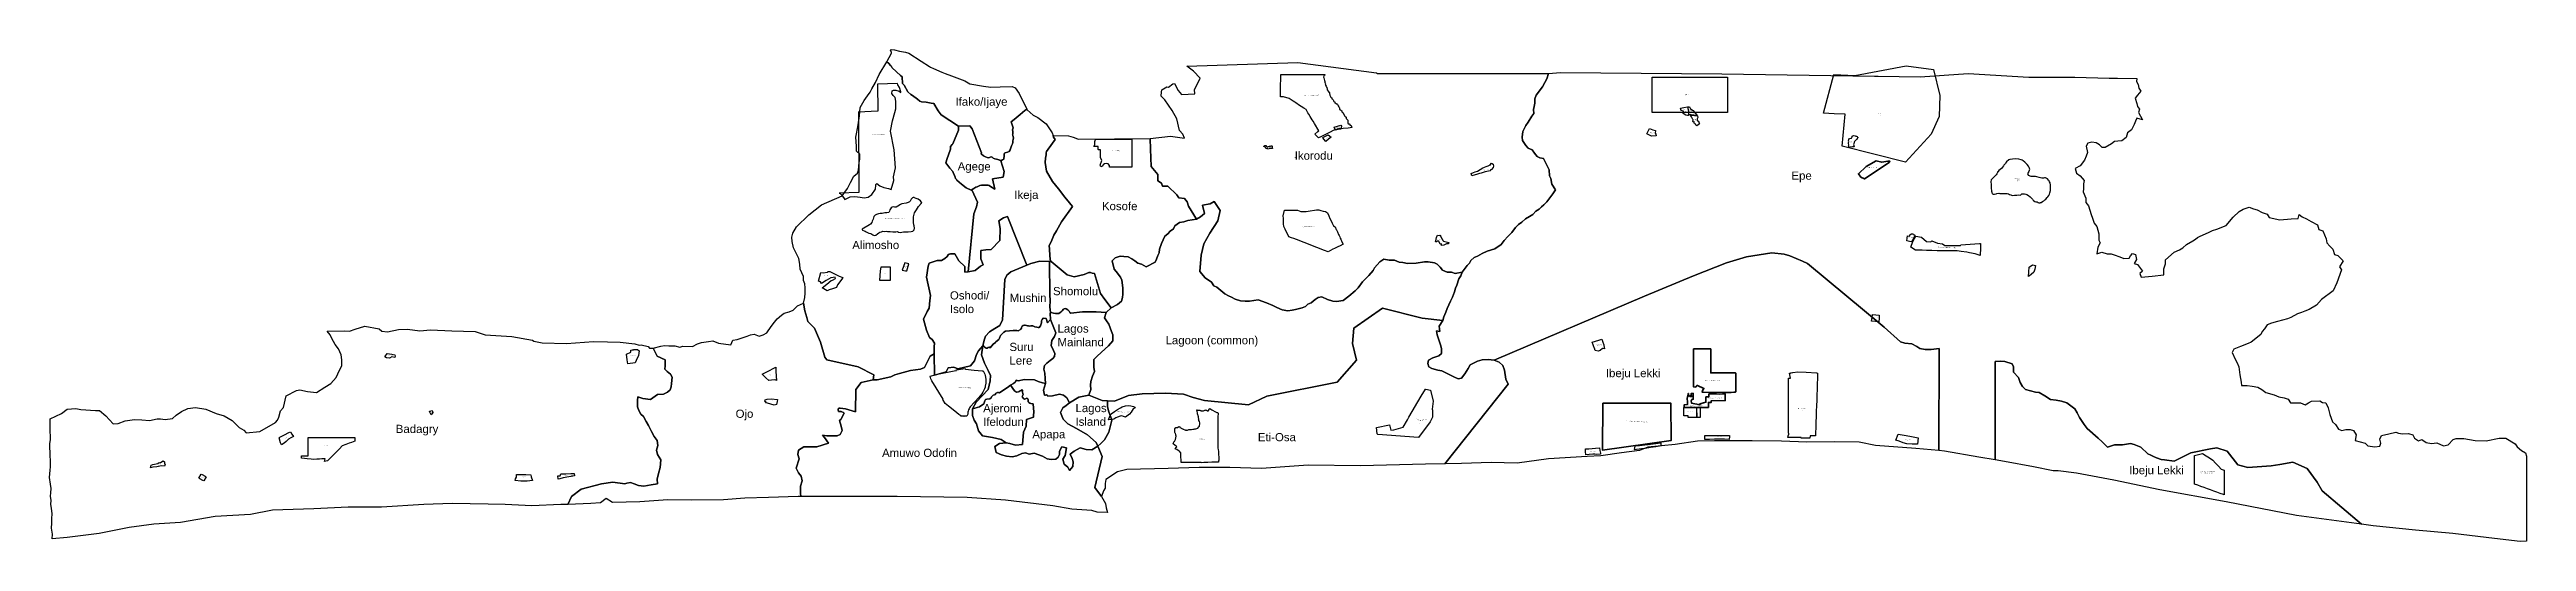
# Model space of a CAD drawing. Header units: metres. Extents: x 467589 to 649409, y 704371 to 740490.
import ezdxf

# ---------------------------------------------------------------- set-up
doc = ezdxf.new("R2010")
doc.units = ezdxf.units.M
doc.header["$MEASUREMENT"] = 0
doc.linetypes.add('.5+.5', pattern=[1, 0.5, -0.5])
doc.layers.add('1 AEC_Mark', color=7, linetype='Continuous', lineweight=15)
doc.layers.add('1 AEC_Walkway', color=3, linetype='Continuous', lineweight=15)
for name, color, linetype in [('ACQ BOUNDARY', 1, 'Continuous'), ('ACQUISITION', 5, 'Continuous'), ('Bound', 1, 'Continuous'), ('C-ROAD-MARK', 212, 'Continuous'), ('ethanol project', 7, 'Continuous'), ('GAZETTE', 98, 'Continuous'), ('GRID_LINE', 7, 'Continuous'), ('INSTITUTION', 7, 'Continuous'), ('LGA_INEC_Clip6', 7, 'Continuous'), ('main plan', 7, 'Continuous'), ('pillar lines', 7, 'Continuous'), ('PLOT', 7, 'Continuous'), ('PLOT_TEXT', 7, 'Continuous'), ('RECREATIONAL_HATCH', 7, 'Continuous'), ('REVOCATION', 80, 'Continuous'), ('TEXT', 6, 'Continuous'), ('TITLE', 3, 'Continuous'), ('VILLAGE EXCISION', 4, 'Continuous')]:
    doc.layers.add(name, color=color, linetype=linetype)

msp = doc.modelspace()

# ---------------------------------------------------------------- linework, layer by layer
at = {"color": 1}
for p, q in [((561446, 734237), (561446, 734237)), ((561446, 734237), (561446, 734237)), ((520850, 716228), (520822, 716227)), ((603293, 712258), (603293, 712258)), ((603293, 712258), (603293, 712258)), ((603668, 711616), (603668, 711616)), ((603668, 711616), (603668, 711616)), ((603668, 711616), (603668, 711616)), ((603668, 711616), (603668, 711616)), ((603684, 712181), (603684, 712181)), ((603684, 712181), (603684, 712181)), ((502911, 709275), (502916, 709252))]:
    msp.add_line(p, q, dxfattribs=at)
at = {"color": 5}
for points in [[(557955, 737027), (557955, 737034), (557955, 737237), (557958, 737537), (557959, 737853), (557959, 737937), (557961, 738248), (557963, 738648), (558068, 738648), (558673, 738647), (559226, 738647), (559525, 738647), (559825, 738648), (560151, 738650), (560550, 738651), (560730, 738652), (561024, 738653), (561215, 738654), (561202, 738600), (561141, 738562), (561095, 738449), (561126, 738405), (561171, 738225), (561214, 738149), (561213, 738042), (561241, 738013), (561237, 737965), (561256, 737928), (561250, 737879), (561298, 737801), (561331, 737724), (561342, 737716), (561340, 737679), (561378, 737623), (561378, 737527), (561454, 737430), (561508, 737358), (561554, 737324), (561538, 737271), (561572, 737149), (561636, 736997), (561712, 736934), (561723, 736875), (561748, 736869), (561806, 736790), (561847, 736756), (561833, 736731), (561857, 736678), (561902, 736667), (561930, 736599), (562054, 736509), (562095, 736496), (562125, 736469), (562151, 736392), (562195, 736364), (562197, 736308), (562259, 736247), (562277, 736184), (562283, 736088), (562328, 736051), (562372, 736050), (562410, 736008), (562454, 735998), (562459, 735909), (562521, 735857), (562639, 735638), (562681, 735589), (562746, 735546), (562768, 735524), (562778, 735419), (562839, 735345), (562881, 735302), (562893, 735275), (562891, 735186), (562890, 735090), (562925, 735041), (563005, 735040), (563018, 734992), (563125, 734902), (563184, 734766), (563066, 734738), (562906, 734721), (562553, 734696), (562204, 734655), (562107, 734633), (562053, 734619), (561816, 734536), (561586, 734426), (561244, 734252), (560917, 734086), (560739, 733995), (560731, 734007), (560466, 734267), (560696, 734470), (560764, 734530), (560444, 735056), (560340, 735226), (560285, 735316), (560129, 735572), (560024, 735743), (559966, 735838), (559874, 735990), (559822, 736075), (559655, 736186), (559467, 736310), (559351, 736388), (559081, 736568), (559007, 736619), (558890, 736697), (558597, 736895), (558166, 737006), (557955, 737027)], [(559445, 728593), (559655, 728591), (559823, 728589), (560138, 728640), (560436, 728705), (560588, 728729), (560770, 728717), (560907, 728674), (561074, 728629), (561250, 728591), (561398, 728495), (561491, 728277), (561574, 728095), (561658, 727914), (561741, 727732), (561828, 727544), (561954, 727464), (562039, 727283), (562058, 727244), (562124, 727102), (562209, 726921), (562251, 726831), (562293, 726741), (562336, 726650), (562378, 726559), (562462, 726378), (562547, 726197), (562329, 726088), (562150, 725999), (561970, 725909), (561914, 725881), (561794, 725821), (561615, 725732), (561436, 725643), (561178, 725742), (560991, 725814), (560805, 725885), (560618, 725957), (560431, 726029), (560245, 726101), (560058, 726172), (559871, 726244), (559685, 726316), (559498, 726388), (559312, 726460), (559125, 726532), (558939, 726604), (558752, 726676), (558565, 726748), (558460, 726955), (558369, 727133), (558279, 727311), (558188, 727489), (558178, 727689), (558168, 727888), (558158, 728088), (558148, 728288), (558253, 728686), (558386, 728693), (558544, 728699), (558759, 728702), (559014, 728687), (559207, 728698)]]:
    msp.add_lwpolyline(points, close=True, dxfattribs=at)
at = {"color": 1}
for points in [[(585219, 735874), (585219, 738464), (590751, 738464), (590751, 735873), (585219, 735873)], [(585461, 734341), (585496, 734270), (585521, 734156), (585171, 734128), (584837, 734297), (584892, 734404), (585033, 734681), (585270, 734597), (585473, 734556), (585461, 734341)], [(556730, 733393), (556748, 733382), (556797, 733453), (556818, 733443), (556872, 733438), (556894, 733442), (556901, 733405), (556914, 733385), (556966, 733354), (557140, 733389), (557208, 733403), (557256, 733410), (557301, 733413), (557331, 733399), (557344, 733315), (557348, 733293), (557355, 733232), (557219, 733212), (557010, 733177), (557004, 733223), (556949, 733219), (556900, 733205), (556876, 733286), (556721, 733377), (556730, 733393)], [(510868, 718370), (510830, 718021), (510658, 717657), (510577, 717484), (510031, 717420), (509996, 717719), (509949, 718116), (510267, 718267), (510270, 718408), (510356, 718431), (510443, 718448), (510488, 718454), (510611, 718464), (510737, 718465), (510868, 718370)], [(519938, 716675), (520231, 716823), (520896, 717160), (520912, 716840), (520944, 716200), (520850, 716228), (520583, 716205), (520396, 716201), (520162, 716388), (519898, 716655), (519938, 716675)], [(520263, 714817), (520554, 714838), (521037, 714790), (520990, 714638), (520963, 714424), (520782, 714384), (520546, 714458), (520302, 714528), (520155, 714546), (520189, 714613), (520107, 714640), (520122, 714760), (520263, 714817)], [(495482, 713949), (495680, 713995), (495736, 713831), (495601, 713659), (495502, 713870), (495482, 713949)], [(587550, 714204), (588495, 714202), (588498, 713471), (587862, 713471), (587862, 713603), (587553, 713603), (587550, 714204)], [(588513, 714201), (588763, 714201), (588761, 713472), (588516, 713471), (588513, 714201)], [(590890, 711869), (590538, 711875), (590179, 711876), (589811, 711876), (589450, 711869), (589091, 711851), (589096, 712074), (589098, 712146), (589489, 712147), (589849, 712149), (590229, 712150), (590579, 712151), (590899, 712152), (590897, 712079), (590890, 711869)], [(501876, 709300), (502242, 709281), (502559, 709285), (502911, 709275), (502943, 709125), (503041, 708837), (502644, 708793), (502192, 708810), (501757, 708839), (501782, 708972), (501862, 709100), (501867, 709238), (501876, 709300)], [(504912, 709201), (505081, 709201), (505117, 709347), (505477, 709348), (505857, 709350), (506105, 709350), (506121, 709200), (506010, 709173), (505910, 709159), (505854, 709141), (505716, 709122), (505561, 709099), (505448, 709073), (505303, 709031), (505036, 708961), (504929, 708938), (504912, 709201)]]:
    msp.add_lwpolyline(points, dxfattribs=at)
for points in [[(587906, 735748), (587889, 735642), (587814, 735641), (587697, 735672), (587506, 735786), (587523, 735956), (587351, 736018), (587315, 736187), (587550, 736234), (587814, 736287), (587873, 736065), (587920, 735890), (587906, 735748)], [(588099, 735698), (587970, 735688), (587926, 735696), (587930, 735949), (587871, 736155), (587840, 736287), (587978, 736286), (588038, 736125), (588239, 736019), (588315, 735926), (588526, 735657), (588294, 735678), (588099, 735698)], [(588568, 735628), (588574, 735498), (588538, 735412), (588545, 735269), (588626, 735231), (588692, 735090), (588701, 735041), (588508, 734898), (588444, 734929), (588394, 735037), (588305, 735095), (588308, 735125), (588212, 735203), (588244, 735336), (588223, 735348), (588110, 735545), (588058, 735619), (588060, 735679), (588231, 735663), (588347, 735647), (588568, 735628)], [(618428, 711523), (618653, 711303), (619163, 711454), (619765, 711454), (620354, 711568), (620624, 711483), (621101, 711302), (621622, 710809), (621829, 710714), (622035, 710619), (622242, 710523), (622584, 710385), (622845, 710362), (623538, 710264), (624769, 710879), (626219, 711180), (626684, 711235), (627449, 710989), (628215, 710004), (628954, 709813), (630676, 709922), (631308, 710031), (632263, 710196), (633302, 709731), (634040, 708719), (634423, 708090), (637307, 705635), (632522, 706285), (627354, 707270), (622486, 708172), (619122, 708883), (616388, 709375), (615022, 709565), (614659, 709565), (613216, 709846), (611091, 710247), (610399, 710364), (610399, 717596), (610797, 717606), (611121, 717593), (611661, 717422), (611760, 717182), (611750, 716798), (612127, 716410), (612244, 716045), (612414, 715753), (612639, 715532), (613377, 715329), (613637, 715305), (614060, 715052), (614483, 714799), (614878, 714734), (615274, 714668), (615679, 714540), (616254, 714119), (616425, 713826), (616604, 713472), (616937, 712949), (617170, 712666), (617979, 711963), (618275, 711690)]]:
    msp.add_lwpolyline(points, close=True, dxfattribs=at)
at = {"color": 1, "lineweight": -3}
msp.add_lwpolyline([(568077, 711994), (565099, 712220), (565045, 712274), (565005, 712746), (565950, 712932), (566045, 712552), (566278, 712572), (566960, 712766), (567283, 713308), (567377, 713508), (568279, 715032), (568587, 715557), (568613, 715556), (568959, 715485), (569166, 714672), (569080, 714073), (569097, 714020), (569102, 713494), (568943, 713159), (568077, 711994)], dxfattribs=at)
at = {"color": 5, "lineweight": 50}
msp.add_lwpolyline([(581598, 714537), (586598, 714537), (586635, 711794), (581594, 711063), (581598, 714537)], dxfattribs=at)
at = {"color": 0}
msp.add_point((573348, 732029), dxfattribs=at)
at = {"layer": '1 AEC_Mark', "linetype": '.5+.5', "const_width": 0.1, "flags": 128}
msp.add_lwpolyline([(559059, 732553), (559019, 732584)], dxfattribs=at)
at = {"layer": '1 AEC_Walkway', "flags": 128}
msp.add_lwpolyline([(559031, 732567), (559015, 732579)], dxfattribs=at)
at = {"layer": 'ACQ BOUNDARY', "color": 5}
for points in [[(526965, 735876), (526987, 730001), (525556, 729951), (525616, 729907), (525737, 729805), (525980, 729480), (526365, 729679), (526678, 729698), (526887, 729671), (527096, 729659), (527380, 729604), (527678, 729652), (527959, 729835), (528222, 730241), (528248, 730524), (528247, 730569), (528306, 730644), (528547, 730483), (528832, 730368), (529176, 730298), (529371, 730212), (529571, 730870), (529538, 731137), (529678, 731795), (529600, 733119), (529331, 734494), (529470, 735255), (529641, 735868), (529711, 736137), (529719, 736703), (529656, 736956), (529519, 737125), (529428, 737258), (529455, 737452), (529544, 737498), (529723, 737500), (529962, 737429), (530083, 737326), (530082, 737386), (529974, 737697), (529852, 737889), (529835, 737993), (528374, 737944), (528386, 735963), (526940, 735898)], [(611410, 732389), (611239, 732239), (611157, 732140), (611140, 732100), (611092, 732047), (611042, 731990), (611013, 731953), (610948, 731854), (610873, 731744), (610786, 731672), (610682, 731596), (610618, 731537), (610590, 731498), (610582, 731446), (610567, 731403), (610536, 731357), (610478, 731284), (610375, 731184), (610312, 731126), (610203, 731015), (610176, 730979), (610127, 730934), (610114, 730931), (610107, 730894), (610098, 730788), (610100, 730730), (610108, 730635), (610121, 730550), (610122, 730443), (610121, 730381), (610114, 730349), (610119, 730303), (610125, 730254), (610136, 730168), (610146, 730095), (610153, 730022), (610166, 729972), (610180, 729936), (610217, 729895), (610263, 729866), (610366, 729881), (610492, 729905), (610543, 729919), (610679, 729932), (610751, 729928), (610815, 729917), (610914, 729915), (611098, 729909), (611278, 729916), (611376, 729903), (611451, 729848), (611555, 729814), (611620, 729793), (611696, 729784), (611840, 729786), (611989, 729799), (612156, 729813), (612255, 729803), (612297, 729815), (612378, 729886), (612407, 729898), (612483, 729900), (612561, 729883), (612659, 729869), (612728, 729849), (612845, 729767), (612980, 729667), (613048, 729609), (613102, 729555), (613146, 729496), (613171, 729462), (613230, 729407), (613310, 729343), (613402, 729310), (613484, 729299), (613569, 729266), (613621, 729232), (613714, 729234), (613732, 729257), (613776, 729266), (613881, 729336), (613932, 729363), (613976, 729384), (614051, 729443), (614123, 729514), (614230, 729618), (614283, 729678), (614350, 729782), (614397, 729878), (614434, 729976), (614441, 730036), (614453, 730071), (614462, 730130), (614471, 730201), (614477, 730285), (614477, 730425), (614463, 730577), (614453, 730632), (614447, 730703), (614408, 730771), (614373, 730838), (614312, 730909), (614239, 730990), (614148, 731050), (614114, 731062), (614022, 731060), (613969, 731042), (613903, 731038), (613823, 731045), (613636, 731092), (613463, 731138), (613377, 731157), (613188, 731166), (613062, 731179), (612983, 731188), (612924, 731204), (612860, 731250), (612823, 731303), (612816, 731330), (612817, 731354), (612837, 731420), (612871, 731486), (612890, 731529), (612912, 731553), (612940, 731623), (612942, 731695), (612926, 731762), (612898, 731838), (612853, 731930), (612755, 732041), (612663, 732149), (612597, 732215), (612474, 732309), (612402, 732360), (612306, 732393), (612145, 732438), (611881, 732462), (611475, 732418), (611410, 732389)], [(531050, 729628), (530982, 729616), (530935, 729589), (530842, 729499), (530770, 729367), (530708, 729298), (530619, 729254), (530478, 729205), (530147, 729153), (530053, 729121), (529855, 728982), (529730, 728927), (529619, 728905), (529519, 728935), (529441, 728913), (529378, 728870), (529321, 728796), (529270, 728711), (529239, 728621), (529188, 728521), (529052, 728493), (528910, 728491), (528711, 728457), (528558, 728449), (528432, 728416), (528299, 728375), (528200, 728332), (528091, 728225), (528036, 728035), (527980, 727877), (527939, 727787), (527841, 727660), (527789, 727607), (527231, 727305), (527252, 727264), (527274, 727217), (527380, 727171), (527454, 727151), (527538, 727099), (527639, 727059), (527739, 727018), (527871, 726978), (527961, 726942), (528025, 726885), (528131, 726824), (528256, 726855), (528376, 726951), (528469, 727036), (528532, 727084), (528663, 727107), (528762, 727145), (528873, 727141), (528994, 727143), (529099, 727129), (529304, 727131), (529494, 727103), (529573, 727093), (529703, 727115), (529829, 727117), (529913, 727092), (530056, 727062), (530155, 727085), (530281, 727107), (530370, 727108), (530497, 727105), (530607, 727096), (530838, 727141), (530969, 727153), (531068, 727254), (531092, 727381), (531064, 727533), (531037, 727611), (531019, 727787), (531005, 728050), (531018, 728202), (531078, 728492), (531129, 728576), (531227, 728709), (531376, 728971), (531573, 729179), (531609, 729252), (531577, 729315), (531523, 729377), (531359, 729491), (531216, 729562), (531094, 729613), (531050, 729628)]]:
    msp.add_lwpolyline(points, dxfattribs=at)
at = {"layer": 'ACQUISITION', "color": 5}
msp.add_lwpolyline([(534643, 713562), (534584, 713561), (534565, 713560), (534558, 713560), (534543, 713560), (534528, 713563), (534507, 713571), (534486, 713583), (534482, 713586), (534474, 713594), (534341, 713702), (534191, 713825), (533932, 714042), (533584, 714314), (533454, 714415), (533336, 714496), (533163, 714795), (533193, 714809), (532364, 716165), (532287, 716315), (532231, 716510), (532607, 716608), (532897, 716670), (534109, 716933), (534153, 716925), (534135, 716961), (534812, 717068), (534830, 717019), (535459, 716958), (536051, 716903), (536119, 716893), (536178, 716810), (536237, 716660), (536267, 716557), (536320, 716294), (536322, 716091), (536317, 715991), (536279, 715768), (536262, 715698), (536223, 715586), (536105, 715340), (536022, 715211), (535805, 714952), (535157, 714258), (535115, 714189), (535089, 714120), (535056, 714048), (535019, 713940), (535005, 713876), (535001, 713810), (534994, 713728), (534921, 713582), (534882, 713571), (534843, 713575), (534825, 713572), (534803, 713571), (534798, 713566), (534784, 713561), (534771, 713558), (534765, 713560), (534753, 713559), (534747, 713558), (534740, 713560), (534735, 713563), (534725, 713564), (534714, 713564), (534708, 713561), (534702, 713559), (534696, 713560), (534690, 713563), (534685, 713563), (534681, 713562), (534677, 713561), (534673, 713560), (534669, 713557), (534643, 713562)], dxfattribs=at)
at = {"layer": 'ACQUISITION', "color": 5, "lineweight": -3}
msp.add_lwpolyline([(568077, 711994), (565099, 712220), (565045, 712274), (565005, 712746), (565950, 712932), (566045, 712552), (566278, 712572), (566960, 712766), (567283, 713308), (567377, 713508), (568279, 715032), (568587, 715557), (568613, 715556), (568959, 715485), (569166, 714672), (569080, 714073), (569097, 714020), (569102, 713494), (568943, 713159), (568077, 711994)], dxfattribs=at)
at = {"layer": 'ACQUISITION'}
msp.add_lwpolyline([(547280, 714193), (547124, 714113), (547055, 713993), (546992, 713864), (546866, 713714), (546572, 713496), (546422, 713538), (546304, 713601), (546168, 713576), (545985, 713506), (545873, 713449), (545709, 713362), (545539, 713335), (545326, 713299), (545412, 713570), (545522, 713742), (545768, 713907), (545993, 714059), (546197, 714179), (546336, 714252), (546566, 714337), (546758, 714364), (546971, 714340), (547159, 714277), (547268, 714235), (547280, 714193)], dxfattribs=at)
at = {"layer": 'ACQUISITION', "color": 5}
for points in [[(547024, 733902, 0), (547026, 731846, 0), (545385, 731843, 0), (545395, 731972, 0), (545299, 732091, 0), (545146, 732114, 0), (545036, 732109, 0), (544921, 732015, 0), (544899, 731943, 0), (544823, 731890, 0), (544763, 731884, 0), (544724, 731961, 0), (544721, 732006, 0), (544845, 732335, 0), (544745, 732567, 0), (544744, 733129, 0), (544591, 733129, 0), (544568, 733147, 0), (544568, 733360, 0), (544247, 733361, 0), (544235, 733370, 0), (544282, 733415, 0), (544286, 733422, 0), (544297, 733433, 0), (544307, 733468, 0), (544309, 733490, 0), (544310, 733540, 0), (544312, 733615, 0), (544313, 733673, 0), (544328, 733742, 0), (544359, 733876, 0), (547024, 733902, 0)], [(604590, 726775, 0), (605002, 726717, 0), (605374, 726401, 0), (605678, 726379, 0), (605753, 726448, 0), (606178, 726265, 0), (606552, 726227, 0), (606703, 726097, 0), (606712, 726094, 0), (607111, 726093, 0), (607432, 726093, 0), (607818, 726093, 0), (607861, 726093, 0), (607880, 726150, 0), (608566, 726201, 0), (609252, 726251, 0), (609335, 726243, 0), (609325, 725925, 0), (609308, 725364, 0), (608938, 725478, 0), (608532, 725571, 0), (608325, 725606, 0), (607905, 725649, 0), (607613, 725709, 0), (607432, 725710, 0), (607152, 725705, 0), (606476, 725708, 0), (606160, 725709, 0), (605759, 725723, 0), (605359, 725737, 0), (605039, 725748, 0), (604647, 725750, 0), (604550, 725756, 0), (604213, 725984, 0), (604377, 726405, 0), (604590, 726775, 0)], [(595235, 712322, 0), (595237, 716369, 0), (595389, 716369, 0), (595321, 716721, 0), (595374, 716732, 0), (595374, 716732, 0), (595384, 716746, 0), (595423, 716756, 0), (595446, 716761, 0), (595540, 716785, 0), (595545, 716785, 0), (595932, 716827, 0), (596545, 716805, 0), (597302, 716745, 0), (597375, 716739, 0), (597361, 716340, 0), (597347, 715940, 0), (597334, 715540, 0), (597320, 715140, 0), (597307, 714741, 0), (597293, 714341, 0), (597279, 713941, 0), (597266, 713541, 0), (597252, 713141, 0), (597239, 712742, 0), (597225, 712337, 0), (597217, 712121, 0), (596824, 712124, 0), (596814, 711951, 0), (596207, 711960, 0), (596162, 711960, 0), (596162, 712005, 0), (595190, 711997, 0), (595223, 712137, 0), (595223, 712137, 0), (595260, 712257, 0), (595267, 712322, 0), (595235, 712322, 0)], [(553069, 710201, 0), (552983, 710195, 0), (552906, 710189, 0), (552615, 710178, 0), (552318, 710161, 0), (552119, 710152, 0), (552118, 710179, 0), (551227, 710177, 0), (550867, 710181, 0), (550661, 710180, 0), (550657, 710313, 0), (550644, 710607, 0), (550633, 710798, 0), (550635, 710826, 0), (550631, 710853, 0), (550625, 710877, 0), (550611, 710910, 0), (550528, 710989, 0), (550433, 711059, 0), (550327, 711114, 0), (550270, 711146, 0), (550215, 711171, 0), (550293, 711259, 0), (550320, 711288, 0), (550326, 711300, 0), (550328, 711313, 0), (550327, 711328, 0), (550322, 711340, 0), (550315, 711350, 0), (550194, 711448, 0), (550072, 711530, 0), (550100, 711624, 0), (550153, 711701, 0), (550181, 711741, 0), (550203, 711763, 0), (550229, 711850, 0), (550255, 711982, 0), (550271, 712026, 0), (550278, 712066, 0), (550278, 712121, 0), (550275, 712160, 0), (550258, 712226, 0), (550244, 712274, 0), (550242, 712285, 0), (550241, 712300, 0), (550228, 712325, 0), (550202, 712370, 0), (550195, 712420, 0), (550189, 712468, 0), (550200, 712647, 0), (550270, 712732, 0), (550333, 712744, 0), (550377, 712749, 0), (550475, 712808, 0), (550547, 712786, 0), (550556, 712748, 0), (550634, 712713, 0), (550651, 712698, 0), (550661, 712699, 0), (550761, 712647, 0), (550776, 712643, 0), (550805, 712620, 0), (550915, 712573, 0), (550930, 712569, 0), (550950, 712552, 0), (550977, 712554, 0), (551006, 712557, 0), (551032, 712553, 0), (551056, 712551, 0), (551082, 712552, 0), (551113, 712555, 0), (551165, 712560, 0), (551219, 712580, 0), (551267, 712589, 0), (551321, 712586, 0), (551393, 712582, 0), (551404, 712597, 0), (551512, 712613, 0), (551604, 712614, 0), (551649, 712632, 0), (551728, 712650, 0), (551799, 712674, 0), (551871, 712699, 0), (551947, 712776, 0), (551996, 712844, 0), (552011, 712889, 0), (552021, 712973, 0), (552017, 713085, 0), (551997, 713169, 0), (551962, 713253, 0), (551945, 713309, 0), (551935, 713351, 0), (551945, 713383, 0), (551930, 713457, 0), (551926, 713498, 0), (551922, 713537, 0), (551917, 713581, 0), (551912, 713581, 0), (551901, 713622, 0), (551889, 713673, 0), (551865, 713742, 0), (551848, 713825, 0), (551828, 713916, 0), (551799, 713996, 0), (551788, 714002, 0), (551785, 714010, 0), (551801, 714025, 0), (551818, 714024, 0), (551835, 714023, 0), (551839, 714017, 0), (551895, 714013, 0), (551902, 714015, 0), (551917, 714016, 0), (551931, 714016, 0), (551948, 714017, 0), (551967, 714018, 0), (551978, 714017, 0), (551977, 714012, 0), (552001, 714010, 0), (552031, 714004, 0), (552048, 714000, 0), (552063, 713993, 0), (552065, 713987, 0), (552111, 713975, 0), (552130, 713971, 0), (552161, 713964, 0), (552173, 713961, 0), (552201, 713961, 0), (552252, 713967, 0), (552269, 713967, 0), (552288, 713968, 0), (552336, 713985, 0), (552391, 714009, 0), (552435, 714023, 0), (552445, 714025, 0), (552491, 714015, 0), (552522, 714002, 0), (552578, 713972, 0), (552611, 713952, 0), (552627, 713943, 0), (552646, 713933, 0), (552685, 714006, 0), (552697, 714025, 0), (552755, 714129, 0), (552815, 714090, 0), (552827, 714093, 0), (552918, 714030, 0), (553179, 713889, 0), (553286, 713846, 0), (553319, 713832, 0), (553364, 713795, 0), (553364, 713748, 0), (553360, 713545, 0), (553355, 713012, 0), (553349, 711634, 0), (553353, 711240, 0), (553378, 711100, 0), (553406, 710995, 0), (553410, 710304, 0), (553392, 710304, 0), (553391, 710183, 0), (553327, 710196, 0), (553247, 710197, 0), (553193, 710199, 0), (553069, 710201, 0)]]:
    msp.add_polyline3d(points, dxfattribs=at)
at = {"layer": 'Bound', "color": 5}
msp.add_lwpolyline([(534643, 713562), (534584, 713561), (534565, 713560), (534558, 713560), (534543, 713560), (534528, 713563), (534507, 713571), (534486, 713583), (534482, 713586), (534474, 713594), (534341, 713702), (534191, 713825), (533932, 714042), (533584, 714314), (533454, 714415), (533336, 714496), (533163, 714795), (533193, 714809), (532364, 716165), (532287, 716315), (532231, 716510), (532607, 716608), (532897, 716670), (534109, 716933), (534153, 716925), (534135, 716961), (534812, 717068), (534830, 717019), (535459, 716958), (536051, 716903), (536119, 716893), (536178, 716810), (536237, 716660), (536267, 716557), (536320, 716294), (536322, 716091), (536317, 715991), (536279, 715768), (536262, 715698), (536223, 715586), (536105, 715340), (536022, 715211), (535805, 714952), (535157, 714258), (535115, 714189), (535089, 714120), (535056, 714048), (535019, 713940), (535005, 713876), (535001, 713810), (534994, 713728), (534921, 713582), (534882, 713571), (534843, 713575), (534825, 713572), (534803, 713571), (534798, 713566), (534784, 713561), (534771, 713558), (534765, 713560), (534753, 713559), (534747, 713558), (534740, 713560), (534735, 713563), (534725, 713564), (534714, 713564), (534708, 713561), (534702, 713559), (534696, 713560), (534690, 713563), (534685, 713563), (534681, 713562), (534677, 713561), (534673, 713560), (534669, 713557), (534643, 713562)], dxfattribs=at)
at = {"layer": 'C-ROAD-MARK', "color": 7, "linetype": 'Continuous', "lineweight": -3}
for centre in [(550458, 734909), (550458, 734909), (550495, 734875), (550495, 734875), (543842, 733888)]:
    msp.add_circle(centre, 0.015, dxfattribs=at)
at = {"layer": 'C-ROAD-MARK', "color": 212, "linetype": 'Continuous', "lineweight": -3}
for centre in [(550458, 734909), (550495, 734875), (543842, 733888), (549834, 734363)]:
    msp.add_circle(centre, 0.015, dxfattribs=at)
at = {"layer": 'ethanol project', "color": 5, "lineweight": 70}
msp.add_lwpolyline([(601685, 732312), (602080, 732218), (602531, 732293), (602682, 732293), (602622, 732202), (600817, 730992), (600556, 731129), (600368, 731373), (600951, 731899), (601685, 732312)], dxfattribs=at)
at = {"layer": 'GAZETTE', "color": 1}
for points in [[(561889, 734789), (562384, 734944), (562417, 734868), (562366, 734652), (562286, 734648), (561997, 734567), (561889, 734789)], [(561446, 734237), (561659, 734066), (561461, 733904), (561272, 733742), (561124, 733915), (561066, 734031), (561446, 734237)], [(600000, 734183), (600131, 734151), (600181, 734140), (600228, 734124), (600272, 734101), (600306, 734061), (600356, 734021), (600290, 733967), (600248, 733891), (600206, 733868), (600172, 733840), (600122, 733793), (600079, 733740), (600057, 733676), (600026, 733572), (600021, 733523), (600056, 733343), (600047, 733344), (600005, 733335), (599932, 733338), (599776, 733319), (599655, 733295), (599661, 733333), (599664, 733398), (599636, 733437), (599656, 733489), (599646, 733582), (599646, 733664), (599660, 733704), (599652, 733763), (599674, 733894), (599721, 733955), (599855, 733976), (599881, 734060), (599903, 734078), (599907, 734130), (599951, 734147), (600000, 734183)], [(571944, 731389), (572128, 731461), (572235, 731502), (572420, 731566), (572810, 731797), (573051, 731899), (573185, 731953), (573348, 732029), (573429, 732136), (573548, 732081), (573577, 731926), (573560, 731831), (573426, 731686), (573375, 731653), (573362, 731598), (573333, 731593), (572977, 731499), (572674, 731417), (572555, 731383), (572410, 731333), (571998, 731214), (571944, 731389)], [(569466, 726853), (569632, 726835), (569664, 726858), (569683, 726825), (569697, 726776), (569880, 726448), (569910, 726408), (570300, 726316), (570269, 726228), (570203, 726213), (570122, 726233), (569940, 726122), (569769, 726105), (569766, 726235), (569681, 726203), (569577, 726416), (569456, 726416), (569390, 726369), (569334, 726378), (569349, 726456), (569412, 726692), (569466, 726853)], [(604528, 726844), (604464, 726738), (604354, 726538), (604310, 726449), (604267, 726361), (604122, 726394), (604016, 726418), (603926, 726440), (603947, 726628), (603970, 726818), (604155, 726777), (604153, 726800), (604136, 726896), (604208, 726941), (604272, 726956), (604334, 726958), (604405, 726940), (604448, 726904), (604529, 726844)], [(525826, 723745), (525757, 723620), (525421, 723212), (525359, 723010), (525052, 722908), (524815, 722857), (524672, 722768), (524309, 722983), (524645, 723270), (524965, 723520), (525056, 723545), (525292, 723676), (525262, 723775), (525107, 723761), (524937, 723726), (524607, 723520), (524248, 723305), (524178, 723433), (524035, 723479), (524207, 724127), (524368, 724103), (524687, 724133), (524731, 724200), (524877, 724187), (525557, 723853), (525826, 723745)], [(601891, 720998), (601883, 720764), (601872, 720501), (601748, 720515), (601625, 720528), (601338, 720541), (601386, 720817), (601393, 721037), (601645, 721018), (601891, 720998)], [(585899, 711597), (585866, 711595), (585497, 711531), (584309, 711384), (584155, 711396), (584030, 711382), (583955, 711374), (583901, 711115), (584439, 711194), (584717, 711231), (585104, 711302), (585500, 711353), (585882, 711412), (585899, 711417), (585899, 711597)], [(603293, 712258), (603880, 712143), (604259, 712069), (604754, 711972), (604717, 711504), (604316, 711512), (603933, 711532), (603668, 711616), (603372, 711742), (603126, 711819), (603293, 712258)]]:
    msp.add_lwpolyline(points, dxfattribs=at)
at = {"layer": 'GRID_LINE', "color": 5}
msp.add_polyline3d([(553069, 710201, 0), (552983, 710195, 0), (552906, 710189, 0), (552615, 710178, 0), (552318, 710161, 0), (552119, 710152, 0), (552118, 710179, 0), (551227, 710177, 0), (550867, 710181, 0), (550661, 710180, 0), (550657, 710313, 0), (550644, 710607, 0), (550633, 710798, 0), (550635, 710826, 0), (550631, 710853, 0), (550625, 710877, 0), (550611, 710910, 0), (550528, 710989, 0), (550433, 711059, 0), (550327, 711114, 0), (550270, 711146, 0), (550215, 711171, 0), (550293, 711259, 0), (550320, 711288, 0), (550326, 711300, 0), (550328, 711313, 0), (550327, 711328, 0), (550322, 711340, 0), (550315, 711350, 0), (550194, 711448, 0), (550072, 711530, 0), (550100, 711624, 0), (550153, 711701, 0), (550181, 711741, 0), (550203, 711763, 0), (550229, 711850, 0), (550255, 711982, 0), (550271, 712026, 0), (550278, 712066, 0), (550278, 712121, 0), (550275, 712160, 0), (550258, 712226, 0), (550244, 712274, 0), (550242, 712285, 0), (550241, 712300, 0), (550228, 712325, 0), (550202, 712370, 0), (550195, 712420, 0), (550189, 712468, 0), (550200, 712647, 0), (550270, 712732, 0), (550333, 712744, 0), (550377, 712749, 0), (550475, 712808, 0), (550547, 712786, 0), (550556, 712748, 0), (550634, 712713, 0), (550651, 712698, 0), (550661, 712699, 0), (550761, 712647, 0), (550776, 712643, 0), (550805, 712620, 0), (550915, 712573, 0), (550930, 712569, 0), (550950, 712552, 0), (550977, 712554, 0), (551006, 712557, 0), (551032, 712553, 0), (551056, 712551, 0), (551082, 712552, 0), (551113, 712555, 0), (551165, 712560, 0), (551219, 712580, 0), (551267, 712589, 0), (551321, 712586, 0), (551393, 712582, 0), (551404, 712597, 0), (551512, 712613, 0), (551604, 712614, 0), (551649, 712632, 0), (551728, 712650, 0), (551799, 712674, 0), (551871, 712699, 0), (551947, 712776, 0), (551996, 712844, 0), (552011, 712889, 0), (552021, 712973, 0), (552017, 713085, 0), (551997, 713169, 0), (551962, 713253, 0), (551945, 713309, 0), (551935, 713351, 0), (551945, 713383, 0), (551930, 713457, 0), (551926, 713498, 0), (551922, 713537, 0), (551917, 713581, 0), (551912, 713581, 0), (551901, 713622, 0), (551889, 713673, 0), (551865, 713742, 0), (551848, 713825, 0), (551828, 713916, 0), (551799, 713996, 0), (551788, 714002, 0), (551785, 714010, 0), (551801, 714025, 0), (551818, 714024, 0), (551835, 714023, 0), (551839, 714017, 0), (551895, 714013, 0), (551902, 714015, 0), (551917, 714016, 0), (551931, 714016, 0), (551948, 714017, 0), (551967, 714018, 0), (551978, 714017, 0), (551977, 714012, 0), (552001, 714010, 0), (552031, 714004, 0), (552048, 714000, 0), (552063, 713993, 0), (552065, 713987, 0), (552111, 713975, 0), (552130, 713971, 0), (552161, 713964, 0), (552173, 713961, 0), (552201, 713961, 0), (552252, 713967, 0), (552269, 713967, 0), (552288, 713968, 0), (552336, 713985, 0), (552391, 714009, 0), (552435, 714023, 0), (552445, 714025, 0), (552491, 714015, 0), (552522, 714002, 0), (552578, 713972, 0), (552611, 713952, 0), (552627, 713943, 0), (552646, 713933, 0), (552685, 714006, 0), (552697, 714025, 0), (552755, 714129, 0), (552815, 714090, 0), (552827, 714093, 0), (552918, 714030, 0), (553179, 713889, 0), (553286, 713846, 0), (553319, 713832, 0), (553364, 713795, 0), (553364, 713748, 0), (553360, 713545, 0), (553355, 713012, 0), (553349, 711634, 0), (553353, 711240, 0), (553378, 711100, 0), (553406, 710995, 0), (553410, 710304, 0), (553392, 710304, 0), (553391, 710183, 0), (553327, 710196, 0), (553247, 710197, 0), (553193, 710199, 0), (553069, 710201, 0)], dxfattribs=at)
at = {"layer": 'INSTITUTION', "color": 5}
msp.add_polyline3d([(595235, 712322, 0), (595237, 716369, 0), (595389, 716369, 0), (595321, 716721, 0), (595374, 716732, 0), (595374, 716732, 0), (595384, 716746, 0), (595423, 716756, 0), (595446, 716761, 0), (595540, 716785, 0), (595545, 716785, 0), (595932, 716827, 0), (596545, 716805, 0), (597302, 716745, 0), (597375, 716739, 0), (597361, 716340, 0), (597347, 715940, 0), (597334, 715540, 0), (597320, 715140, 0), (597307, 714741, 0), (597293, 714341, 0), (597279, 713941, 0), (597266, 713541, 0), (597252, 713141, 0), (597239, 712742, 0), (597225, 712337, 0), (597217, 712121, 0), (596824, 712124, 0), (596814, 711951, 0), (596207, 711960, 0), (596162, 711960, 0), (596162, 712005, 0), (595190, 711997, 0), (595223, 712137, 0), (595223, 712137, 0), (595260, 712257, 0), (595267, 712322, 0), (595235, 712322, 0)], dxfattribs=at)
at = {"layer": 'LGA_INEC_Clip6', "color": 1}
for points in [[(539327, 736119), (539180, 736024), (538827, 735724), (538398, 735362), (538185, 735191), (538333, 734745), (538305, 734657), (538286, 734589), (538291, 734480), (538293, 734361), (538294, 734287), (538283, 734225), (538297, 734171), (538332, 734114), (538348, 733989), (538322, 733910), (538290, 733750), (538312, 733666), (538283, 733577), (538194, 733430), (538114, 733137), (538020, 733014), (537910, 732954), (537735, 732909), (537688, 732881), (537662, 732833), (537658, 732775), (537659, 732711), (537633, 732444), (537530, 732393), (537408, 732310), (537345, 732363), (537211, 732410), (537113, 732429), (536979, 732469), (536866, 732524), (536767, 732599), (536627, 732590), (536544, 732540), (536411, 732559), (536284, 732606), (536157, 732688), (535987, 732832), (536005, 732915), (535322, 734679), (535148, 734877), (534313, 734868), (533047, 735683), (532823, 735982), (532505, 736522), (532303, 736559), (531939, 736621), (531594, 736660), (531464, 736710), (531306, 736836), (530944, 737121), (530820, 737185), (530601, 737392), (530330, 737868), (530209, 738005), (530179, 738484), (530052, 738594), (529434, 739157), (529383, 739241), (529347, 739295), (529165, 739480), (529047, 739594), (529094, 739672), (529234, 739912), (529389, 740221), (529384, 740275), (529330, 740441), (529377, 740490), (529616, 740477), (529984, 740372), (530416, 740299), (530672, 740223), (531574, 739647), (532182, 739241), (532250, 739196), (532474, 739104), (533084, 738826), (533341, 738735), (533790, 738566), (534767, 738199), (535138, 737966), (536152, 737790), (536695, 737735), (537380, 737762), (538240, 737775), (538465, 737667), (538774, 737273)], [(534313, 734868), (534307, 734572), (533906, 733574), (533835, 733512), (533725, 733371), (533726, 733301), (533714, 733182), (533712, 733092), (533474, 732500), (533389, 732179), (533688, 731774), (533902, 731524), (533923, 731456), (534024, 731241), (534061, 731129), (534084, 731018), (534155, 730942), (534201, 730898), (534521, 730599), (534863, 730342), (535234, 730166), (535311, 730129), (535717, 729274), (535632, 728932), (535440, 728420), (535013, 724166), (534777, 724148), (534777, 724553), (534329, 724981), (534051, 725493), (533731, 725493), (533621, 725473), (533554, 725418), (533488, 725299), (533303, 725151), (533069, 725002), (532748, 725002), (532150, 724810), (532086, 724575), (531958, 723784), (532257, 722439), (532214, 722054), (532171, 721499), (532000, 721264), (531744, 720687), (531958, 719875), (532193, 719341), (532385, 719192), (532556, 718935), (532534, 718658), (532518, 718136), (532235, 717966), (531809, 717136), (531517, 717024), (530800, 716934), (529992, 716710), (529634, 716598), (529342, 716464), (528333, 716239), (528059, 716228), (528098, 716598), (526954, 717181), (524645, 717719), (524488, 717899), (524174, 718997), (523748, 720029), (523255, 720522), (523169, 720824), (523031, 721307), (522929, 721866), (523040, 722275), (523058, 722596), (523068, 722981), (523024, 723293), (522925, 723533), (522925, 723819), (522684, 724369), (522664, 724725), (522585, 725140), (522209, 725930), (522093, 726403), (522071, 726701), (522150, 727017), (522427, 727472), (523316, 728361), (524265, 729092), (525770, 729758), (526163, 730288), (526386, 730729), (526626, 731200), (526904, 731410), (526969, 731640), (527027, 732194), (527062, 732436), (527066, 732800), (526830, 733032), (526834, 733391), (526777, 734055), (526825, 734302), (526905, 734701), (526956, 734959), (527055, 735619), (527106, 736245), (527380, 736737), (527630, 737096), (527819, 737367), (527953, 737600), (528225, 738076), (528487, 738650), (529047, 739594), (529165, 739480), (529347, 739295), (529383, 739241), (529434, 739157), (530052, 738594), (530179, 738484), (530209, 738005), (530330, 737868), (530601, 737392), (530820, 737185), (530944, 737121), (531306, 736836), (531464, 736710), (531594, 736660), (531939, 736621), (532303, 736559), (532505, 736522), (532823, 735982), (533047, 735683)], [(577629, 738728), (577497, 738330), (577356, 738068), (577189, 737759), (576720, 737143), (576617, 736865), (576617, 736542), (576559, 736308), (576515, 736088), (576544, 735795), (576397, 735590), (576128, 735168), (575958, 734901), (575738, 734476), (575679, 734051), (575709, 733801), (575958, 733435), (576119, 733259), (576412, 733127), (576588, 732878), (576778, 732644), (576984, 732541), (577262, 732497), (577423, 732145), (577672, 731662), (577687, 731222), (577804, 731017), (577878, 730607), (578147, 730181), (577932, 729894), (577716, 729605), (577500, 729316), (577274, 729089), (577103, 728935), (576932, 728780), (576697, 728616), (576472, 728389), (576238, 728225), (575941, 728051), (575652, 727814), (575418, 727650), (575193, 727424), (574922, 727062), (574643, 726763), (574363, 726464), (574147, 726175), (573678, 725847), (573120, 725696), (572760, 725512), (572399, 725328), (572156, 725226), (571931, 724999), (571831, 724792), (571660, 724638), (571295, 724153), (570777, 724053), (570507, 724139), (570183, 724152), (569842, 724290), (569680, 724520), (569455, 724740), (569249, 724836), (568790, 724891), (568529, 724914), (567899, 724816), (567260, 724780), (566927, 724856), (566666, 724879), (566324, 725017), (565937, 725020), (565541, 725086), (565244, 724912), (564856, 724468), (564757, 724261), (564423, 723890), (564198, 723663), (563972, 723437), (563648, 723003), (563422, 722776), (562963, 722386), (562557, 722067), (562053, 721988), (561792, 722011), (561387, 722139), (560974, 722330), (560722, 722291), (560487, 722126), (560199, 721890), (559956, 721788), (559785, 721634), (559541, 721532), (559046, 721391), (558794, 721351), (558479, 721302), (558083, 721368), (557670, 721558), (557391, 721706), (556914, 721887), (556302, 722111), (555987, 722061), (555672, 722012), (555348, 722026), (555024, 722039), (554620, 722167), (554341, 722315), (554134, 722410), (553855, 722558), (553271, 723041), (553064, 723136), (552878, 723398), (552424, 723731), (552024, 724203), (552133, 725402), (552315, 726220), (552769, 727019), (553350, 727909), (553514, 728672), (553073, 729333), (552786, 729156), (552219, 729067), (552371, 728453), (552083, 728216), (551773, 728040), (551202, 728999), (551100, 729305), (550895, 729560), (550487, 729611), (550334, 729816), (549670, 730454), (549287, 730454), (549211, 730683), (548956, 730837), (548956, 731322), (548445, 731909), (548402, 733168), (548374, 733959), (549873, 734119), (550908, 733992), (550769, 734266), (550536, 734548), (550347, 735406), (550004, 736022), (549455, 736801), (549199, 737059), (549203, 737378), (549246, 737542), (549603, 737739), (549723, 737717), (550056, 737962), (550175, 737988), (550439, 737479), (550686, 737183), (551672, 737247), (551636, 737563), (551760, 737776), (552044, 738392), (551569, 738902), (551068, 739273), (559223, 739540), (565005, 738786), (565064, 738738), (566210, 738724)], [(637307, 705635), (634423, 708090), (634040, 708719), (633302, 709731), (632263, 710196), (631308, 710031), (630676, 709922), (628954, 709813), (628215, 710004), (627449, 710989), (626684, 711235), (626219, 711180), (624769, 710879), (623538, 710264), (622845, 710362), (622584, 710385), (622242, 710523), (622035, 710619), (621829, 710714), (621622, 710809), (621101, 711302), (620624, 711483), (620354, 711568), (619765, 711454), (619163, 711454), (618653, 711303), (618428, 711523), (618275, 711690), (617979, 711963), (617170, 712666), (616937, 712949), (616604, 713472), (616425, 713826), (616254, 714119), (615679, 714540), (615274, 714668), (614878, 714734), (614483, 714799), (614060, 715052), (613637, 715305), (613377, 715329), (612639, 715532), (612414, 715753), (612244, 716045), (612127, 716410), (611750, 716798), (611760, 717182), (611661, 717422), (611121, 717593), (610797, 717606), (610399, 717596), (610399, 710364), (609206, 710567), (606680, 711008), (606270, 711048), (606296, 718532), (605714, 718471), (605264, 718465), (604868, 718530), (604652, 718688), (604302, 718889), (603780, 718935), (603456, 719037), (602267, 720099), (596643, 724772), (596260, 724963), (595330, 725346), (594920, 725455), (594018, 725565), (592158, 725264), (590681, 724826), (588275, 723869), (584665, 722393), (573644, 717689), (573181, 717721), (572755, 717710), (572408, 717609), (571882, 717340), (571714, 717071), (571490, 716668), (571243, 716365), (570986, 716321), (570672, 716455), (570370, 716612), (569798, 716892), (569507, 716959), (569052, 717073), (568827, 717190), (568752, 717440), (568810, 717690), (569127, 717865), (569569, 717990), (569777, 718173), (569777, 718532), (569702, 718815), (569444, 719549), (569412, 719840), (569645, 719792), (569592, 720167), (569854, 720590), (569944, 720860), (570089, 721201), (570179, 721471), (570423, 722019), (570576, 722299), (570712, 722703), (570802, 722972), (570902, 723179), (571029, 723646), (571191, 723863), (571295, 724153), (571660, 724638), (571831, 724792), (571931, 724999), (572156, 725226), (572399, 725328), (572760, 725512), (573120, 725696), (573678, 725847), (574147, 726175), (574363, 726464), (574643, 726763), (574922, 727062), (575193, 727424), (575418, 727650), (575652, 727814), (575941, 728051), (576238, 728225), (576472, 728389), (576697, 728616), (576932, 728780), (577103, 728935), (577274, 729089), (577500, 729316), (577716, 729605), (577932, 729894), (578147, 730181), (577878, 730607), (577804, 731017), (577687, 731222), (577672, 731662), (577423, 732145), (577262, 732497), (576984, 732541), (576778, 732644), (576588, 732878), (576412, 733127), (576119, 733259), (575958, 733435), (575709, 733801), (575679, 734051), (575738, 734476), (575958, 734901), (576128, 735168), (576397, 735590), (576544, 735795), (576515, 736088), (576559, 736308), (576617, 736542), (576617, 736865), (576720, 737143), (577189, 737759), (577356, 738068), (577497, 738330), (577629, 738728), (578501, 738800), (590357, 738698), (601547, 738543), (601822, 738539), (604899, 738486), (608416, 738732), (612890, 738459), (616252, 738469), (618786, 738383), (619378, 738375), (620807, 738355), (620786, 738131), (620909, 737927), (620949, 737642), (621112, 737438), (620847, 737133), (620684, 736929), (620807, 736522), (620847, 736298), (621010, 736114), (620929, 735870), (621220, 735325), (620807, 735442), (620705, 735238), (620603, 734974), (620420, 734587), (620135, 734363), (620033, 734037), (619707, 733792), (619422, 733772), (619177, 733731), (618941, 733573), (618485, 733304), (618261, 733304), (618073, 733491), (617813, 733629), (617507, 733691), (617202, 733609), (617100, 733385), (617181, 732937), (617079, 732672), (616957, 732367), (616652, 731959), (616285, 731756), (616387, 731409), (616652, 731226), (616952, 730865), (616896, 730622), (616886, 730267), (616880, 730035), (617067, 729587), (617059, 729251), (617253, 729012), (617458, 728369), (617564, 728117), (617688, 727733), (617874, 727499), (618007, 726962), (618028, 726505), (618113, 726285), (617935, 725971), (617879, 725496), (618243, 725624), (618628, 725500), (618920, 725485), (619136, 725411), (619570, 725276), (619864, 725142), (620249, 725168), (620333, 725332), (620490, 725523), (620714, 725433), (620772, 725067), (620601, 724787), (620861, 724712), (621235, 724210), (621039, 724051), (621131, 723786), (621931, 723850), (622792, 723956), (622792, 724378), (622915, 724747), (622915, 725043), (623555, 725609), (623949, 725782), (624195, 725929), (624466, 726176), (624929, 726443), (625113, 726564), (625254, 726690), (625451, 726792), (626062, 727067), (626365, 727196), (626687, 727299), (627366, 727580), (627880, 728182), (628332, 728606), (628610, 728781), (629063, 728912), (629372, 728800), (629638, 728712), (630008, 728515), (630377, 728392), (630525, 728146), (631313, 727974), (632126, 728048), (632643, 728072), (632729, 728372), (632938, 728195), (633259, 728048), (633603, 727875), (634071, 727629), (634170, 727284), (634465, 727186), (634695, 726600), (634761, 726299), (634984, 726061), (635199, 725832), (635323, 725448), (635574, 725363), (635943, 724969), (635697, 724526), (635820, 724304), (635500, 723368), (635229, 722777), (634367, 722137), (634003, 721713), (633447, 721400), (633141, 721288), (632898, 721187), (632591, 721075), (632114, 720809), (631871, 720707), (631124, 720527), (630691, 720395), (630385, 720284), (630169, 719995), (630006, 719778), (629907, 719571), (629213, 719016), (628970, 718914), (628428, 718686), (627939, 718481), (627813, 718244), (628034, 717756), (628185, 717487), (628301, 717204), (628365, 716605), (628468, 716058), (628481, 715827), (628900, 715817), (629279, 715770), (629689, 715707), (629988, 715533), (630288, 715313), (630886, 715139), (631233, 714982), (631627, 714919), (631911, 714808), (632084, 714556), (632825, 714556), (633156, 714414), (633408, 714540), (633634, 714665), (634251, 714697), (634449, 714572), (634685, 714540), (634843, 714178), (634977, 713705), (635182, 713153), (635398, 712948), (635623, 712617), (635859, 712523), (636159, 712602), (636458, 712602), (636711, 712523), (636900, 712208), (636842, 711796), (637562, 711577), (637767, 711388), (638287, 711309), (638649, 711372), (638726, 711579), (638657, 711892), (638768, 712145), (639297, 712269), (639811, 712391), (640021, 712318), (640320, 712271), (640761, 712302), (641061, 712208), (641187, 711955), (641487, 711766), (641739, 711861), (642038, 711640), (642432, 711561), (642826, 711624), (643315, 711404), (643662, 711467), (644017, 711866), (644237, 711940), (644820, 711940), (645635, 711782), (646456, 711755), (647413, 711946), (647905, 711946), (648589, 711536), (648725, 711317), (649054, 711043), (649327, 710879), (649409, 710633), (649409, 709978), (649409, 709279), (649409, 706454), (649409, 705091), (649409, 704393), (648944, 704371), (647068, 704589), (644008, 704945), (641273, 705191), (638156, 705519)], [(537408, 732310), (537672, 731539), (537586, 731111), (536817, 731005), (536978, 730244), (536652, 730422), (536552, 730501), (536500, 730529), (536424, 730533), (536291, 730539), (536006, 730534), (535866, 730503), (535693, 730417), (535586, 730376), (535447, 730288), (535234, 730166), (534863, 730342), (534521, 730599), (534201, 730898), (534155, 730942), (534084, 731018), (534061, 731129), (534024, 731241), (533923, 731456), (533902, 731524), (533688, 731774), (533389, 732179), (533474, 732500), (533712, 733092), (533714, 733182), (533726, 733301), (533725, 733371), (533835, 733512), (533906, 733574), (534307, 734572), (534313, 734868), (535148, 734877), (535322, 734679), (536005, 732915), (535987, 732832), (536157, 732688), (536284, 732606), (536411, 732559), (536544, 732540), (536627, 732590), (536767, 732599), (536866, 732524), (536979, 732469), (537113, 732429), (537211, 732410), (537345, 732363)], [(541254, 734185), (541279, 734057), (541410, 733888), (540894, 733170), (540764, 733011), (540749, 732903), (540743, 732766), (540691, 732507), (540664, 732183), (540778, 731571), (541224, 730801), (541662, 730258), (542108, 729655), (542454, 729226), (542669, 728960), (541876, 727842), (541496, 727180), (541317, 726870), (541159, 726482), (540962, 726067), (540990, 725856), (541027, 725353), (541061, 724919), (540988, 724921), (540273, 724939), (539622, 724782), (539319, 724656), (537900, 728232), (537620, 728130), (537273, 727918), (537373, 727352), (537351, 726476), (536711, 725814), (536326, 725771), (535963, 725728), (535963, 725130), (536134, 724682), (535920, 724596), (535536, 724254), (535013, 724166), (535440, 728420), (535632, 728932), (535717, 729274), (535311, 730129), (535234, 730166), (535447, 730288), (535586, 730376), (535693, 730417), (535866, 730503), (536006, 730534), (536291, 730539), (536424, 730533), (536500, 730529), (536552, 730501), (536652, 730422), (536978, 730244), (536817, 731005), (537586, 731111), (537672, 731539), (537408, 732310), (537530, 732393), (537633, 732444), (537659, 732711), (537658, 732775), (537662, 732833), (537688, 732881), (537735, 732909), (537910, 732954), (538020, 733014), (538114, 733137), (538194, 733430), (538283, 733577), (538312, 733666), (538290, 733750), (538322, 733910), (538348, 733989), (538332, 734114), (538297, 734171), (538283, 734225), (538294, 734287), (538293, 734361), (538291, 734480), (538286, 734589), (538305, 734657), (538333, 734745), (538185, 735191), (538398, 735362), (538827, 735724), (539180, 736024), (539327, 736119), (539350, 736071), (539802, 735679), (540124, 735509), (540752, 735041), (541177, 734378)], [(548374, 733959), (548402, 733168), (548445, 731909), (548956, 731322), (548956, 730837), (549211, 730683), (549287, 730454), (549670, 730454), (550334, 729816), (550487, 729611), (550895, 729560), (551100, 729305), (551202, 728999), (551773, 728040), (551155, 727944), (550849, 727832), (550534, 727783), (550183, 727537), (550083, 727330), (549849, 727165), (549687, 726949), (549452, 726784), (549208, 726236), (549073, 725831), (549045, 725572), (548946, 725365), (548856, 725096), (548756, 724889), (548099, 724530), (547748, 724731), (547478, 724816), (547263, 724974), (547031, 725117), (546768, 725280), (546444, 725293), (546183, 725316), (545814, 725195), (545604, 724970), (545741, 724353), (545893, 724186), (546208, 723788), (546306, 723548), (546386, 722987), (546386, 722540), (546358, 722280), (546268, 722011), (545979, 721774), (545529, 721515), (545060, 722147), (544735, 722585), (544286, 724042), (544134, 724072), (544011, 724120), (543876, 724111), (543544, 723969), (542806, 723795), (542291, 723952), (541118, 724917), (541061, 724919), (541027, 725353), (540990, 725856), (540962, 726067), (541159, 726482), (541317, 726870), (541496, 727180), (541876, 727842), (542669, 728960), (542454, 729226), (542108, 729655), (541662, 730258), (541224, 730801), (540778, 731571), (540664, 732183), (540691, 732507), (540743, 732766), (540749, 732903), (540764, 733011), (540894, 733170), (541410, 733888), (541279, 734057), (541254, 734185), (542379, 734146), (542721, 734044), (543037, 733932), (543153, 733901)], [(571295, 724153), (571191, 723863), (571029, 723646), (570902, 723179), (570802, 722972), (570712, 722703), (570576, 722299), (570423, 722019), (570179, 721471), (570089, 721201), (569944, 720860), (569854, 720590), (568352, 720758), (565442, 721508), (563337, 720024), (563237, 718915), (563537, 717673), (562108, 716064), (556943, 715047), (555609, 714414), (552379, 714722), (551545, 714930), (550828, 715181), (549519, 715256), (547802, 715206), (546793, 715089), (545768, 714680), (545245, 714699), (544859, 714714), (543891, 715109), (544034, 715535), (543990, 715847), (544017, 716107), (544153, 716511), (544297, 716852), (544253, 717165), (544236, 717736), (544461, 717963), (544804, 718272), (545317, 718735), (545651, 719106), (545652, 719553), (545553, 719793), (545347, 720335), (545185, 720565), (545024, 720795), (545153, 721179), (545529, 721515), (545979, 721774), (546268, 722011), (546358, 722280), (546386, 722540), (546386, 722987), (546306, 723548), (546208, 723788), (545893, 724186), (545741, 724353), (545604, 724970), (545814, 725195), (546183, 725316), (546444, 725293), (546768, 725280), (547031, 725117), (547263, 724974), (547478, 724816), (547748, 724731), (548099, 724530), (548756, 724889), (548856, 725096), (548946, 725365), (549045, 725572), (549073, 725831), (549208, 726236), (549452, 726784), (549687, 726949), (549849, 727165), (550083, 727330), (550183, 727537), (550534, 727783), (550849, 727832), (551155, 727944), (551773, 728040), (552083, 728216), (552371, 728453), (552219, 729067), (552786, 729156), (553073, 729333), (553514, 728672), (553350, 727909), (552769, 727019), (552315, 726220), (552133, 725402), (552024, 724203), (552424, 723731), (552878, 723398), (553064, 723136), (553271, 723041), (553855, 722558), (554134, 722410), (554341, 722315), (554620, 722167), (555024, 722039), (555348, 722026), (555672, 722012), (555987, 722061), (556302, 722111), (556914, 721887), (557391, 721706), (557670, 721558), (558083, 721368), (558479, 721302), (558794, 721351), (559046, 721391), (559541, 721532), (559785, 721634), (559956, 721788), (560199, 721890), (560487, 722126), (560722, 722291), (560974, 722330), (561387, 722139), (561792, 722011), (562053, 721988), (562557, 722067), (562963, 722386), (563422, 722776), (563648, 723003), (563972, 723437), (564198, 723663), (564423, 723890), (564757, 724261), (564856, 724468), (565244, 724912), (565541, 725086), (565937, 725020), (566324, 725017), (566666, 724879), (566927, 724856), (567260, 724780), (567899, 724816), (568529, 724914), (568790, 724891), (569249, 724836), (569455, 724740), (569680, 724520), (569842, 724290), (570183, 724152), (570507, 724139), (570777, 724053)], [(539319, 724656), (538165, 724177), (537851, 723930), (537717, 723616), (537537, 720634), (537335, 720230), (536977, 720006), (536596, 719760), (536282, 719446), (536202, 719148), (536117, 718827), (536091, 718728), (535777, 718369), (535643, 718100), (535486, 717629), (535194, 717271), (534275, 717041), (533959, 717175), (533562, 717129), (533414, 716820), (532548, 716576), (532518, 718136), (532534, 718658), (532556, 718935), (532385, 719192), (532193, 719341), (531958, 719875), (531744, 720687), (532000, 721264), (532171, 721499), (532214, 722054), (532257, 722439), (531958, 723784), (532086, 724575), (532150, 724810), (532748, 725002), (533069, 725002), (533303, 725151), (533488, 725299), (533554, 725418), (533621, 725473), (533731, 725493), (534051, 725493), (534329, 724981), (534777, 724553), (534777, 724148), (535013, 724166), (535536, 724254), (535920, 724596), (536134, 724682), (535963, 725130), (535963, 725728), (536326, 725771), (536711, 725814), (537351, 726476), (537373, 727352), (537273, 727918), (537620, 728130), (537900, 728232)], [(604868, 718530), (605264, 718465), (605714, 718471), (606296, 718532), (606270, 711048), (604595, 711209), (601628, 711409), (600425, 711650), (598621, 711690), (596576, 711650), (594732, 711730), (592567, 711770), (591003, 711770), (589800, 711770), (588557, 711730), (586913, 711489), (584909, 711289), (584307, 711048), (582984, 710888), (581460, 710648), (580458, 710607), (577611, 710447), (575326, 710126), (573401, 710166), (571236, 710086), (570002, 710076), (574660, 715929), (574492, 716287), (574402, 716959), (574279, 717295), (573999, 717530), (573644, 717689), (584665, 722393), (588275, 723869), (590681, 724826), (592158, 725264), (594018, 725565), (594920, 725455), (595330, 725346), (596260, 724963), (596643, 724772), (602267, 720099), (603456, 719037), (603780, 718935), (604302, 718889), (604652, 718688)], [(540988, 724921), (540996, 724352), (541003, 723901), (541011, 723466), (541019, 722983), (541028, 722495), (541034, 722048), (541028, 721602), (541065, 721192), (541031, 721109), (541057, 720662), (540856, 720432), (540746, 720751), (540517, 720757), (540453, 720671), (540416, 720570), (540416, 720426), (540340, 720208), (540227, 720080), (540168, 720082), (540053, 720095), (539926, 720120), (539877, 720148), (539774, 720205), (539718, 720214), (539630, 720203), (539557, 720182), (539445, 720193), (539387, 720206), (539308, 720237), (539204, 720247), (539148, 720246), (539055, 720228), (538986, 720176), (538936, 720078), (538925, 720029), (538865, 719923), (538681, 719832), (538583, 719872), (538322, 719854), (538049, 719828), (537757, 719801), (537629, 719736), (537392, 719491), (537322, 719295), (537268, 719199), (537064, 719040), (537021, 718991), (536863, 718850), (536635, 718596), (536560, 718637), (536480, 718602), (536411, 718572), (536331, 718574), (536274, 718614), (536220, 718640), (536186, 718693), (536159, 718745), (536117, 718827), (536202, 719148), (536282, 719446), (536596, 719760), (536977, 720006), (537335, 720230), (537537, 720634), (537717, 723616), (537851, 723930), (538165, 724177), (539319, 724656), (539622, 724782), (540273, 724939)], [(541061, 724919), (541118, 724917), (542291, 723952), (542806, 723795), (543544, 723969), (543876, 724111), (544011, 724120), (544134, 724072), (544286, 724042), (544735, 722585), (545060, 722147), (545529, 721515), (545153, 721179), (544421, 721239), (543412, 721239), (542570, 721134), (542488, 721194), (542426, 721273), (542345, 721378), (542214, 721456), (542130, 721478), (542058, 721461), (542009, 721415), (541927, 721311), (541845, 721226), (541785, 721179), (541668, 721117), (541550, 721107), (541428, 721113), (541283, 721141), (541115, 721188), (541065, 721192), (541028, 721602), (541034, 722048), (541028, 722495), (541019, 722983), (541011, 723466), (541003, 723901), (540996, 724352), (540988, 724921)], [(528059, 716228), (527179, 716038), (526775, 715522), (526753, 713885), (526013, 714109), (525627, 714170), (525521, 714148), (525491, 714107), (525475, 714014), (525504, 713919), (525696, 713908), (525751, 713892), (525861, 713832), (525911, 713793), (525676, 713325), (525585, 713251), (525710, 712826), (525779, 712507), (525624, 712217), (525402, 712118), (524635, 712138), (524340, 712188), (524466, 712002), (524779, 711598), (523905, 711307), (523300, 711307), (522963, 711307), (522560, 711082), (522515, 710746), (522605, 710432), (522403, 709760), (522560, 709401), (522761, 709177), (522829, 708818), (522717, 708438), (522725, 707921), (522729, 707671), (522548, 707666), (520355, 707600), (518631, 707560), (517067, 707440), (514701, 707400), (512977, 707440), (510932, 707279), (508917, 707239), (508457, 707517), (508044, 707213), (507324, 707159), (505625, 707097), (505896, 707683), (506622, 708206), (508117, 708614), (508945, 708723), (509823, 708609), (509959, 708661), (510228, 708706), (510497, 708594), (510833, 708482), (511214, 708437), (511753, 708526), (512223, 708594), (512201, 708952), (512291, 709356), (512403, 709804), (512470, 710365), (512223, 710746), (512134, 711082), (512246, 711419), (512201, 711778), (511977, 712069), (511775, 712450), (511551, 712876), (511394, 713168), (511192, 713549), (510990, 713728), (510856, 713997), (510744, 714244), (510758, 714714), (510766, 714984), (511147, 714872), (511708, 714804), (512223, 715163), (512649, 715186), (512941, 715343), (513143, 715499), (513210, 715724), (513255, 715970), (513300, 716441), (513165, 716665), (512918, 716845), (512762, 717024), (512784, 717271), (512784, 717697), (512201, 717966), (511899, 718555), (512468, 718708), (512720, 718747), (513044, 718734), (513494, 718741), (513853, 718627), (514079, 718705), (514790, 718688), (515151, 718872), (515457, 718984), (515961, 719062), (516276, 719112), (516704, 718937), (517601, 718814), (517752, 719151), (518067, 719200), (518436, 719321), (518805, 719443), (519049, 719545), (519301, 719584), (519692, 719441), (519964, 719549), (520233, 719701), (520558, 720147), (520817, 720466), (521011, 720721), (521323, 720977), (521526, 721144), (521894, 721220), (522169, 721357), (522492, 721675), (522929, 721866), (523031, 721307), (523169, 720824), (523255, 720522), (523748, 720029), (524174, 718997), (524488, 717899), (524645, 717719), (526954, 717181), (528098, 716598)], [(511899, 718555), (512201, 717966), (512784, 717697), (512784, 717271), (512762, 717024), (512918, 716845), (513165, 716665), (513300, 716441), (513255, 715970), (513210, 715724), (513143, 715499), (512941, 715343), (512649, 715186), (512223, 715163), (511708, 714804), (511147, 714872), (510766, 714984), (510758, 714714), (510744, 714244), (510856, 713997), (510990, 713728), (511192, 713549), (511394, 713168), (511551, 712876), (511775, 712450), (511977, 712069), (512201, 711778), (512246, 711419), (512134, 711082), (512223, 710746), (512470, 710365), (512403, 709804), (512291, 709356), (512201, 708952), (512223, 708594), (511753, 708526), (511214, 708437), (510833, 708482), (510497, 708594), (510228, 708706), (509959, 708661), (509823, 708609), (508945, 708723), (508117, 708614), (506622, 708206), (505896, 707683), (505625, 707097), (505119, 707079), (502993, 706999), (501029, 707079), (499786, 707119), (497140, 707159), (495055, 707079), (491967, 706879), (489521, 706879), (486995, 706758), (483948, 706678), (482344, 706357), (479738, 706197), (477212, 705756), (475247, 705636), (473443, 705395), (471238, 704954), (468872, 704673), (467790, 704565), (467798, 704900), (467736, 705337), (467746, 705721), (467764, 706043), (467774, 706428), (467721, 706802), (467676, 707114), (467703, 707374), (467659, 707686), (467686, 707946), (467705, 708268), (467660, 708580), (467589, 709079), (467617, 709339), (467644, 709598), (467671, 709858), (467663, 710367), (467628, 710617), (467646, 710939), (467602, 711251), (467620, 711573), (467648, 711833), (467666, 712155), (467631, 712404), (467631, 712851), (467639, 713363), (468471, 713775), (468872, 714096), (469514, 714136), (469875, 714056), (470957, 713975), (471260, 713975), (471719, 713591), (472249, 712999), (472638, 713030), (473152, 713233), (473822, 713326), (474368, 713295), (474929, 713248), (475490, 713373), (475723, 713373), (476082, 713326), (476627, 713404), (476877, 713653), (477266, 713918), (477734, 714136), (478295, 714214), (479074, 714074), (479822, 713762), (480398, 713607), (480990, 713264), (481520, 712749), (481863, 712531), (482019, 712344), (483031, 712438), (484175, 713098), (484317, 713289), (484417, 713495), (484544, 713962), (484754, 714208), (484950, 715058), (485712, 715459), (485953, 715499), (486514, 715379), (487196, 715299), (487797, 715700), (488238, 715980), (488639, 716421), (488885, 716944), (489040, 717263), (489040, 717704), (489000, 718065), (488800, 718506), (488555, 718831), (488304, 719279), (488179, 719535), (487966, 719823), (489209, 719844), (489620, 719816), (490029, 719960), (490745, 720178), (491777, 719989), (491985, 719821), (492398, 719759), (493217, 719944), (493868, 719955), (494761, 719833), (495548, 719914), (497126, 719838), (498841, 719797), (499565, 719535), (501520, 719430), (503033, 719146), (503127, 719066), (503759, 718967), (505539, 718912), (507525, 719047), (508553, 719030), (509479, 719010), (510543, 718890), (510882, 718779), (511012, 718803), (511531, 718692), (511634, 718559)], [(541057, 720662), (541464, 719697), (541367, 719427), (541154, 719134), (541116, 718770), (541296, 718381), (541387, 718165), (541361, 717961), (541247, 717800), (541032, 717666), (540788, 717473), (540631, 717282), (540577, 717020), (540640, 716716), (540675, 716325), (540695, 715962), (540472, 716023), (540166, 716110), (539894, 716250), (539159, 716259), (538683, 716167), (538611, 716196), (538555, 716218), (538524, 716174), (538509, 716112), (538470, 716055), (538347, 715965), (538118, 715848), (537910, 715681), (537427, 715358), (537332, 715291), (537252, 715301), (537167, 715300), (537034, 715225), (537023, 715164), (536951, 715138), (536866, 715112), (536734, 714989), (536699, 714915), (536602, 714853), (536396, 714813), (536300, 714787), (536240, 714701), (536176, 714480), (535843, 714246), (535335, 714098), (535609, 714603), (536483, 715522), (536640, 716172), (536663, 716553), (536483, 716934), (536214, 717473), (535990, 718078), (536091, 718728), (536117, 718827), (536159, 718745), (536186, 718693), (536220, 718640), (536274, 718614), (536331, 718574), (536411, 718572), (536480, 718602), (536560, 718637), (536635, 718596), (536863, 718850), (537021, 718991), (537064, 719040), (537268, 719199), (537322, 719295), (537392, 719491), (537629, 719736), (537757, 719801), (538049, 719828), (538322, 719854), (538583, 719872), (538681, 719832), (538865, 719923), (538925, 720029), (538936, 720078), (538986, 720176), (539055, 720228), (539148, 720246), (539204, 720247), (539308, 720237), (539387, 720206), (539445, 720193), (539557, 720182), (539630, 720203), (539718, 720214), (539774, 720205), (539877, 720148), (539926, 720120), (540053, 720095), (540168, 720082), (540227, 720080), (540340, 720208), (540416, 720426), (540416, 720570), (540453, 720671), (540517, 720757), (540746, 720751), (540856, 720432)], [(545153, 721179), (545024, 720795), (545185, 720565), (545347, 720335), (545553, 719793), (545652, 719553), (545651, 719106), (545317, 718735), (544804, 718272), (544461, 717963), (544236, 717736), (544253, 717165), (544297, 716852), (544153, 716511), (544017, 716107), (543990, 715847), (544034, 715535), (543891, 715109), (543143, 714961), (542471, 714558), (542263, 714927), (542023, 715113), (541727, 715178), (541203, 715058), (540869, 715047), (540852, 715100), (540773, 715131), (540688, 715120), (540623, 715121), (540546, 715474), (540695, 715962), (540675, 716325), (540640, 716716), (540577, 717020), (540631, 717282), (540788, 717473), (541032, 717666), (541247, 717800), (541361, 717961), (541387, 718165), (541296, 718381), (541116, 718770), (541154, 719134), (541367, 719427), (541464, 719697), (541057, 720662), (541031, 721109), (541065, 721192), (541115, 721188), (541283, 721141), (541428, 721113), (541550, 721107), (541668, 721117), (541785, 721179), (541845, 721226), (541927, 721311), (542009, 721415), (542058, 721461), (542130, 721478), (542214, 721456), (542345, 721378), (542426, 721273), (542488, 721194), (542570, 721134), (543412, 721239), (544421, 721239)], [(569854, 720590), (569592, 720167), (569645, 719792), (569412, 719840), (569444, 719549), (569702, 718815), (569777, 718532), (569777, 718173), (569569, 717990), (569127, 717865), (568810, 717690), (568752, 717440), (568827, 717190), (569052, 717073), (569507, 716959), (569798, 716892), (570370, 716612), (570672, 716455), (570986, 716321), (571243, 716365), (571490, 716668), (571714, 717071), (571882, 717340), (572408, 717609), (572755, 717710), (573181, 717721), (573644, 717689), (573999, 717530), (574279, 717295), (574402, 716959), (574492, 716287), (574660, 715929), (570002, 710076), (568590, 710046), (563818, 709926), (559969, 709966), (556561, 709725), (554235, 709806), (551990, 709805), (549705, 709725), (546657, 709645), (545976, 709485), (545132, 708924), (545085, 708615), (545066, 708293), (544967, 708086), (544807, 707662), (544331, 708325), (544869, 710612), (544535, 711379), (544757, 711576), (545026, 711845), (545340, 712405), (545452, 712786), (545564, 713280), (545488, 713493), (545347, 713890), (545245, 714256), (545245, 714699), (545768, 714680), (546793, 715089), (547802, 715206), (549519, 715256), (550828, 715181), (551545, 714930), (552379, 714722), (555609, 714414), (556943, 715047), (562108, 716064), (563537, 717673), (563237, 718915), (563337, 720024), (565442, 721508), (568352, 720758)], [(535335, 714098), (535340, 713616), (535474, 713280), (535631, 713011), (535788, 712495), (536080, 712136), (536797, 712002), (537448, 711867), (537802, 711601), (537313, 711553), (536977, 711351), (537089, 710903), (537470, 710724), (537829, 710634), (538255, 710589), (538591, 710656), (538950, 710836), (539219, 710881), (539510, 710769), (539867, 710856), (540467, 710627), (540828, 710433), (541107, 710398), (541465, 710403), (541622, 710565), (541738, 710766), (541734, 711005), (541889, 711326), (542248, 711251), (542137, 710692), (541982, 710411), (542067, 710054), (542349, 709820), (542448, 709580), (542694, 709872), (542717, 710208), (542649, 710455), (542515, 710769), (542806, 710993), (543232, 711239), (543681, 711127), (544107, 711105), (544535, 711379), (544869, 710612), (544331, 708325), (544807, 707662), (545100, 707150), (545145, 706837), (545252, 706503), (544492, 706518), (544091, 706638), (542642, 706752), (541245, 706999), (537756, 707400), (534950, 707600), (529817, 707680), (526409, 707680), (523041, 707680), (522729, 707671), (522725, 707921), (522717, 708438), (522829, 708818), (522761, 709177), (522560, 709401), (522403, 709760), (522605, 710432), (522515, 710746), (522560, 711082), (522963, 711307), (523300, 711307), (523905, 711307), (524779, 711598), (524466, 712002), (524340, 712188), (524635, 712138), (525402, 712118), (525624, 712217), (525779, 712507), (525710, 712826), (525585, 713251), (525676, 713325), (525911, 713793), (525861, 713832), (525751, 713892), (525696, 713908), (525504, 713919), (525475, 714014), (525491, 714107), (525521, 714148), (525627, 714170), (526013, 714109), (526753, 713885), (526775, 715522), (527179, 716038), (528059, 716228), (528333, 716239), (529342, 716464), (529634, 716598), (529992, 716710), (530800, 716934), (531517, 717024), (531809, 717136), (532235, 717966), (532518, 718136), (532548, 716576), (533414, 716820), (533562, 717129), (533959, 717175), (534275, 717041), (535194, 717271), (535486, 717629), (535643, 718100), (535777, 718369), (536091, 718728), (535990, 718078), (536214, 717473), (536483, 716934), (536663, 716553), (536640, 716172), (536483, 715522), (535609, 714603)], [(537802, 711601), (537448, 711867), (536797, 712002), (536080, 712136), (535788, 712495), (535631, 713011), (535474, 713280), (535340, 713616), (535335, 714098), (535843, 714246), (536176, 714480), (536240, 714701), (536300, 714787), (536396, 714813), (536602, 714853), (536699, 714915), (536734, 714989), (536866, 715112), (536951, 715138), (537023, 715164), (537034, 715225), (537167, 715300), (537252, 715301), (537332, 715291), (537427, 715358), (537910, 715681), (538118, 715848), (538416, 715436), (538562, 715339), (538715, 715350), (538760, 715391), (538829, 715435), (538885, 715467), (538936, 715497), (539039, 715488), (538980, 715402), (539014, 715322), (539038, 715225), (539056, 715168), (539005, 715059), (538993, 715009), (539009, 714957), (539088, 714863), (539149, 714831), (539241, 714853), (539318, 714896), (539368, 714877), (539404, 714837), (539423, 714760), (539427, 714663), (539433, 714613), (539481, 714566), (539549, 714527), (539612, 714498), (539798, 714483), (539833, 713861), (539817, 713640), (539806, 713490), (539300, 713326), (539291, 712838), (539081, 712391), (539011, 711490), (538495, 711438), (538075, 711560)], [(540695, 715962), (540546, 715474), (540623, 715121), (540688, 715120), (540773, 715131), (540852, 715100), (540869, 715047), (541203, 715058), (541727, 715178), (542023, 715113), (542263, 714927), (542471, 714558), (542209, 714356), (541977, 714177), (541797, 713840), (541902, 713584), (541999, 713347), (542335, 713011), (542965, 712662), (543793, 712203), (544421, 711643), (544535, 711379), (544107, 711105), (543681, 711127), (543232, 711239), (542806, 710993), (542515, 710769), (542649, 710455), (542717, 710208), (542694, 709872), (542448, 709580), (542349, 709820), (542067, 710054), (541982, 710411), (542137, 710692), (542248, 711251), (541889, 711326), (541734, 711005), (541738, 710766), (541622, 710565), (541465, 710403), (541107, 710398), (540828, 710433), (540467, 710627), (539867, 710856), (539510, 710769), (539219, 710881), (538950, 710836), (538591, 710656), (538255, 710589), (537829, 710634), (537470, 710724), (537089, 710903), (536977, 711351), (537313, 711553), (537802, 711601), (538075, 711560), (538495, 711438), (539011, 711490), (539081, 712391), (539291, 712838), (539300, 713326), (539806, 713490), (539817, 713640), (539833, 713861), (539798, 714483), (539612, 714498), (539549, 714527), (539481, 714566), (539433, 714613), (539427, 714663), (539423, 714760), (539404, 714837), (539368, 714877), (539318, 714896), (539241, 714853), (539149, 714831), (539088, 714863), (539009, 714957), (538993, 715009), (539005, 715059), (539056, 715168), (539038, 715225), (539014, 715322), (538980, 715402), (539039, 715488), (538936, 715497), (538885, 715467), (538829, 715435), (538760, 715391), (538715, 715350), (538562, 715339), (538416, 715436), (538118, 715848), (538347, 715965), (538470, 716055), (538509, 716112), (538524, 716174), (538555, 716218), (538611, 716196), (538683, 716167), (539159, 716259), (539894, 716250), (540166, 716110), (540472, 716023)], [(545245, 714699), (545245, 714256), (545347, 713890), (545488, 713493), (545564, 713280), (545452, 712786), (545340, 712405), (545026, 711845), (544757, 711576), (544535, 711379), (544421, 711643), (543793, 712203), (542965, 712662), (542335, 713011), (541999, 713347), (541902, 713584), (541797, 713840), (541977, 714177), (542209, 714356), (542471, 714558), (543143, 714961), (543891, 715109), (544859, 714714)]]:
    msp.add_lwpolyline(points, close=True, dxfattribs=at)
at = {"layer": 'pillar lines', "color": 1, "lineweight": 50}
msp.add_lwpolyline([(588269, 718511), (588270, 715721), (588428, 715710), (588431, 715720), (588450, 715736), (588473, 715785), (588491, 715799), (588514, 715827), (588553, 715829), (589029, 715606), (588983, 715506), (588948, 715510), (588900, 715330), (590396, 715309), (591042, 715315), (591227, 715324), (591316, 715333), (591337, 715338), (591337, 715338), (591337, 715338), (591350, 715342), (591360, 715350), (591364, 715358), (591366, 715368), (591369, 716719), (591367, 716733), (591358, 716744), (591348, 716749), (591339, 716751), (589590, 716741), (589532, 716741), (589532, 718507), (588269, 718511)], close=True, dxfattribs=at)
msp.add_lwpolyline([(587815, 714630), (587796, 714874), (587884, 715194), (587868, 715228), (587890, 715228), (587890, 715220), (587892, 715051), (588003, 715065), (588003, 715058), (588006, 715003), (588112, 715001), (588103, 715221), (588102, 715246), (588245, 715246), (588245, 714814), (588216, 714814), (588152, 714794), (588129, 714735), (588083, 714674), (588114, 714585), (588115, 714533), (588753, 714407), (588723, 714475), (588773, 714468), (588827, 714468), (588826, 714505), (589177, 714596), (589173, 714990), (589394, 714999), (589393, 715210), (589951, 715210), (590139, 715189), (590590, 715207), (590590, 714968), (590590, 714714), (589567, 714697), (589567, 714586), (589354, 714586), (589360, 714218), (587609, 714218), (587604, 714219), (587597, 714222), (587591, 714229), (587589, 714238), (587588, 714415), (587818, 714416), (587817, 714547), (587815, 714593), (587815, 714630)], dxfattribs=at)
at = {"layer": 'PLOT', "color": 5}
msp.add_lwpolyline([(627212, 707790), (627160, 707809), (626925, 707895), (626690, 707981), (626455, 708066), (626221, 708152), (625986, 708238), (625751, 708324), (625516, 708410), (625281, 708496), (625037, 708585), (625037, 708834), (625037, 709084), (625037, 709384), (625037, 709684), (625037, 709934), (625037, 710184), (625037, 710434), (625037, 710694), (625330, 710758), (625638, 710825), (625892, 710665), (626146, 710505), (626390, 710351), (626591, 710128), (626793, 709906), (627000, 709677), (627212, 709600), (627212, 709300), (627212, 709000), (627212, 708695), (627212, 708395), (627212, 708095), (627212, 707790)], dxfattribs=at)
at = {"layer": 'PLOT_TEXT', "color": 5}
msp.add_polyline3d([(604590, 726775, 0), (605002, 726717, 0), (605374, 726401, 0), (605678, 726379, 0), (605753, 726448, 0), (606178, 726265, 0), (606552, 726227, 0), (606703, 726097, 0), (606712, 726094, 0), (607111, 726093, 0), (607432, 726093, 0), (607818, 726093, 0), (607861, 726093, 0), (607880, 726150, 0), (608566, 726201, 0), (609252, 726251, 0), (609335, 726243, 0), (609325, 725925, 0), (609308, 725364, 0), (608938, 725478, 0), (608532, 725571, 0), (608325, 725606, 0), (607905, 725649, 0), (607613, 725709, 0), (607432, 725710, 0), (607152, 725705, 0), (606476, 725708, 0), (606160, 725709, 0), (605759, 725723, 0), (605359, 725737, 0), (605039, 725748, 0), (604647, 725750, 0), (604550, 725756, 0), (604213, 725984, 0), (604377, 726405, 0), (604590, 726775, 0)], dxfattribs=at)
at = {"layer": 'RECREATIONAL_HATCH', "color": 5}
msp.add_polyline3d([(547024, 733902, 0), (547026, 731846, 0), (545385, 731843, 0), (545395, 731972, 0), (545299, 732091, 0), (545146, 732114, 0), (545036, 732109, 0), (544921, 732015, 0), (544899, 731943, 0), (544823, 731890, 0), (544763, 731884, 0), (544724, 731961, 0), (544721, 732006, 0), (544845, 732335, 0), (544745, 732567, 0), (544744, 733129, 0), (544591, 733129, 0), (544568, 733147, 0), (544568, 733360, 0), (544247, 733361, 0), (544235, 733370, 0), (544282, 733415, 0), (544286, 733422, 0), (544297, 733433, 0), (544307, 733468, 0), (544309, 733490, 0), (544310, 733540, 0), (544312, 733615, 0), (544313, 733673, 0), (544328, 733742, 0), (544359, 733876, 0), (547024, 733902, 0)], dxfattribs=at)
at = {"layer": 'REVOCATION', "color": 1}
msp.add_lwpolyline([(603869, 739285), (605888, 739016), (606341, 737106), (606291, 735575), (605721, 734287), (603821, 732217), (599189, 733406), (599391, 735734), (598598, 735779), (597806, 735825), (598564, 738652), (600117, 738593), (603869, 739285)], dxfattribs=at)
at = {"layer": 'REVOCATION', "color": 5}
msp.add_lwpolyline([(530676, 724752), (530362, 724828), (530173, 724281), (530424, 724240), (530482, 724232), (530531, 724232), (530676, 724752)], dxfattribs=at)
at = {"layer": 'VILLAGE EXCISION', "color": 1}
for points in [[(529298, 723538), (528913, 723538), (528538, 723538), (528569, 723897), (528596, 724216), (528624, 724538), (528975, 724538), (529298, 724538), (529298, 724188), (529298, 723846), (529298, 723538)], [(613283, 724667), (613382, 724640), (613318, 724369), (613252, 724135), (613053, 723977), (612853, 723818), (612883, 724166), (612912, 724514), (613156, 724678), (613283, 724667)], [(580992, 718561), (580984, 718590), (580910, 718802), (580836, 719015), (581075, 719086), (581313, 719154), (581536, 719223), (581609, 719010), (581681, 718796), (581687, 718767), (581741, 718526), (581580, 718531), (581420, 718404), (581261, 718349), (581052, 718398), (580992, 718561)], [(492926, 718084), (492955, 717981), (492944, 717874), (492720, 717936), (492539, 717831), (492336, 717862), (492207, 717934), (492373, 718162), (492719, 718113), (492926, 718084)], [(485281, 712428), (485383, 712257), (485486, 712085), (485308, 711980), (485130, 711875), (484948, 711711), (484815, 711592), (484616, 711477), (484538, 711618), (484437, 711981), (484506, 712017), (484831, 712190), (485156, 712362), (485281, 712428)], [(486580, 712000), (487000, 712000), (487350, 712000), (487700, 712000), (488000, 712000), (488350, 712000), (488700, 712000), (489000, 712000), (489350, 712000), (489700, 712000), (490000, 712000), (490000, 711730), (489764, 711646), (489576, 711579), (489340, 711495), (489075, 711400), (488872, 711178), (488710, 711000), (488503, 710795), (488354, 710649), (488147, 710445), (488000, 710300), (487775, 710250), (487830, 710450), (487580, 710435), (487401, 710424), (487201, 710412), (487000, 710400), (486800, 710417), (486502, 710444), (486303, 710461), (486080, 710481), (486080, 710656), (486330, 710656), (486580, 710656), (486580, 710906), (486580, 711156), (486580, 711406), (486580, 711656), (486580, 712006)], [(580370, 710724), (580367, 710754), (580348, 710963), (580329, 711167), (580579, 711184), (580828, 711207), (581077, 711229), (581367, 711256), (581398, 711058), (581428, 710861), (581439, 710793), (581167, 710761), (581019, 710774), (580867, 710777), (580616, 710756), (580370, 710724)], [(474992, 709779), (475049, 709981), (475164, 710025), (475547, 710096), (475635, 710169), (475709, 710139), (475741, 710164), (475929, 710292), (476019, 710216), (476030, 710073), (476069, 710050), (476027, 709903), (475799, 709916), (475457, 709861), (475179, 709817), (474994, 709788)], [(478725, 709315), (478783, 709284), (479018, 709158), (479077, 709126), (478912, 708818), (478853, 708849), (478618, 708975), (478559, 709007), (478725, 709315)]]:
    msp.add_lwpolyline(points, dxfattribs=at)

# ---------------------------------------------------------------- texts
at = {"char_height": 600, "attachment_point": 1}
for s, insert, width in [('{\\fArial|b0|i0|c0|p34;Ifako/Ijaye}', (534088, 736963), 5623.37), ('{\\fArial|b0|i0|c0|p34;Ikorodu}', (558993, 733003), 9843.51), ('{\\fArial|b0|i0|c0|p34;Agege}', (534250, 732213), 5078.57), ('{\\fArial|b0|i0|c0|p34;Epe}', (595455, 731532), 9843.51), ('{\\fArial|b0|i0|c0|p34;Ikeja}', (538410, 730124), 9843.51), ('{\\fArial|b0|i0|c0|p34;Kosofe}', (544841, 729294), 9843.51), ('{\\fArial|b0|i0|c0|p34;Alimosho}', (526514, 726438), 9843.51), ('{\\fArial|b0|i0|c0|p34;Oshodi/\\PIsolo}', (533684, 722739), 9843.51), ('{\\fArial|b0|i0|c0|p34;Mushin}', (538068, 722557), 9843.51), ('{\\fArial|b0|i0|c0|p34;Shomolu}', (541253, 723051), 9843.51), ('{\\fArial|b0|i0|c0|p34;Lagos \\PMainland}', (541583, 720306), 9843.51), ('{\\fArial|b0|i0|c0|p34;Suru \\PLere}', (538052, 718957), 9843.51), ('{\\fArial|b0|i0|c0|p34;Lagoon (common)}', (549512, 719447), 9843.51), ('{\\fArial|b0|i0|c0|p34;Ibeju Lekki}', (581833, 717033), 9843.51), ('{\\fArial|b0|i0|c0|p34;Badagry}', (493007, 712936), 9843.51), ('{\\fArial|b0|i0|c0|p34;Ojo}', (517951, 714050), 9843.51), ('{\\fArial|b0|i0|c0|p34;Ajeromi \\PIfelodun}', (536123, 714457), 9843.51), ('{\\fArial|b0|i0|c0|p34;Lagos \\PIsland}', (542901, 714467), 3308.41), ('{\\fArial|b0|i0|c0|p34;Amuwo Odofin}', (528702, 711180), 9843.51), ('{\\fArial|b0|i0|c0|p34;Apapa}', (539732, 712545), 9843.51), ('{\\fArial|b0|i0|c0|p34;Eti-Osa}', (556285, 712332), 9843.51), ('{\\fArial|b0|i0|c0|p34;Ibeju Lekki}', (620248, 709908), 9843.51)]:
    msp.add_mtext(s, dxfattribs=dict(at, insert=insert, width=width))
at = {"color": 0}
for s, insert, char_height, width, attachment_point in [('{\\fVerdana|b0|i0|c0|p34;27}', (560177, 737010), 25, 180.11, 1), ('{\\fVerdana|b0|i0|c0|p34;39}', (587752, 737033), 25, 180.11, 1), ('{\\fVerdana|b0|i0|c0|p34;PARAFA VILLAGE \\P(PERCEL A)}', (562174, 734765), 25, 530.03, 5), ('{\\fVerdana|b0|i0|c0|p34;22}', (562127, 734717), 15, 180.11, 1), ('{\\fVerdana|b0|i0|c0|p34;35}', (587612, 735903), 25, 180.11, 1), ('{\\fVerdana|b0|i0|c0|p34;36}', (588051, 735838), 25, 180.11, 1), ('{\\fVerdana|b0|i0|c0|p34;37}', (588329, 735217), 25, 180.11, 1), ('{\\fVerdana|b0|i0|c0|p34;38}', (601941, 735676), 25, 180.11, 1), ('{\\fVerdana|b0|i0|c0|p34;IPAJA NEW TOWN SCHEME}', (527965, 734299), 50, 1113.88, 1), ('{\\fVerdana|b0|i0|c0|p34;13}', (528342, 734128), 25, 180.11, 1), ('{\\fVerdana|b0|i0|c0|p34;18}', (545788, 732941), 25, 180.11, 1), ('{\\fVerdana|b0|i0|c0|p34;26}', (557084, 733258), 25, 180.11, 1), ('{\\fVerdana|b0|i0|c0|p34;PARAFA VILLAGE (PERCEL B)}', (561084, 734034), 25, 513.65, 1), ('{\\fVerdana|b0|i0|c0|p34;23}', (561295, 733960), 25, 180.11, 1), ('{\\fVerdana|b0|i0|c0|p34;38}', (585195, 734326), 25, 180.11, 1), ('{\\fVerdana|b0|i0|c0|p34;MOLAJOYE VILLAGE}', (599699, 733764), 25, 750.47, 1), ('{\\fVerdana|b0|i0|c0|p34;29}', (599809, 733688), 25, 180.11, 1), ('{\\fVerdana|b0|i0|c0|p34;IGBOKUTA VILLAGE EXCISION}', (572732, 731686), 25, 626.19, 1), ('{\\fVerdana|b0|i0|c0|p34;25}', (572911, 731622), 25, 57.84, 1), ('{\\fVerdana|b0|i0|c0|p34;30}', (601345, 731724), 25, 180.11, 1), ('{\\fVerdana|b0|i0|c0|p34;31}', (612007, 730794), 25, 180.11, 1), ('{\\fVerdana|b0|i0|c0|p34;NATIONAL CEMETRY FED. GOVT. GAZETTE}', (528917, 728128), 50, 1698.09, 1), ('{\\fVerdana|b0|i0|c0|p34;14}', (529546, 728007), 25, 180.11, 1), ('{\\fVerdana|b0|i0|c0|p34;28}', (560006, 727325), 25, 180.11, 1), ('{\\fVerdana|b0|i0|c0|p34;AGURA VILLAGE}', (569482, 726559), 25, 284.54, 1), ('{\\fVerdana|b0|i0|c0|p34;24}', (569602, 726502), 25, 180.11, 1), ('{\\fVerdana|b0|i0|c0|p34;OKUN ORISUN VILLAGE}', (603974, 726713), 25, 480.78, 1), ('{\\fVerdana|b0|i0|c0|p34;32}', (604182, 726659), 25, 180.11, 1), ('{\\fVerdana|b0|i0|c0|p34;33}', (606744, 725866), 25, 180.11, 1), ('{\\fVerdana|b0|i0|c0|p34;AKESAN VILLAGE}', (524438, 723875), 25, 360.02, 1), ('{\\fVerdana|b0|i0|c0|p34;12}', (524548, 723814), 25, 180.11, 1), ('{\\fVerdana|b0|i0|c0|p34;IKOTUN VILLAGE}', (528819, 724074), 25, 360.02, 1), ('{\\fVerdana|b0|i0|c0|p34;15}', (528911, 724006), 25, 180.11, 1), ('{\\fVerdana|b0|i0|c0|p34;PUBLIC LANDS \\PACQUISITION}', (530320, 724590), 25, 360.02, 1), ('{\\fVerdana|b0|i0|c0|p34;16}', (530385, 724473), 25, 180.11, 1), ('{\\fVerdana|b0|i0|c0|p34;34}', (613075, 724350), 25, 180.11, 1), ('\\pt740;LAMIJA NLA VILLAGE', (601482, 720848), 20, 474.12, 1), ('{\\fVerdana|b0|i0|c0|p34;46}', (581266, 718713), 25, 180.11, 1), ('{\\fVerdana|b0|i0|c0|p34;IRAGON VILLAGE (PERCEL B)}', (492354, 718011), 25, 552.35, 1), ('{\\fVerdana|b0|i0|c0|p34;9}', (492545, 717968), 25, 180.11, 1), ('{\\fVerdana|b0|i0|c0|p34;MOROGBO VILLAGE}', (510256, 718037), 25, 617.09, 1), ('{\\fVerdana|b0|i0|c0|p34;4}', (510385, 717965), 25, 180.11, 1), ('{\\fVerdana|b0|i0|c0|p34;IGBO ELERIN}', (520412, 716652), 25, 374.84, 1), ('{\\fVerdana|b0|i0|c0|p34;10}', (520486, 716596), 25, 180.11, 1), ('{\\fVerdana|b0|i0|c0|p34;47}', (588907, 717370), 15, 180.11, 1), ('{\\fVerdana|b0|i0|c0|p34;KEMBERI}', (520500, 714700), 25, 491.55, 1), ('{\\fVerdana|b0|i0|c0|p34;11}', (520539, 714644), 25, 180.11, 1), ('{\\fVerdana|b0|i0|c0|p34;17}', (534597, 715463), 25, 180.11, 1), ('{\\fVerdana|b0|i0|c0|p34;48}', (589796, 714834), 25, 180.11, 1), ('{\\fVerdana|b0|i0|c0|p34;20}', (546299, 713821), 25, 180.11, 1), ('{\\fVerdana|b0|i0|c0|p34;21}', (568113, 713045), 25, 180.11, 1), ('{\\fVerdana|b0|i0|c0|p34;45}', (583990, 713032), 25, 180.11, 1), ('{\\fVerdana|b0|i0|c0|p34;49}', (588065, 713849), 25, 180.11, 1), ('{\\fVerdana|b0|i0|c0|p34;50}', (588608, 713799), 25, 180.11, 1), ('{\\fVerdana|b0|i0|c0|p34;41}', (596208, 714020), 25, 180.11, 1), ('{\\fVerdana|b0|i0|c0|p34;IYA AFIN VILLAGE}', (484789, 712026), 25, 552.35, 1), ('{\\fVerdana|b0|i0|c0|p34;7}', (484893, 711960), 25, 180.11, 1), ('{\\fVerdana|b0|i0|c0|p34;AJARA TOWN EXC.}', (487707, 711421), 25, 552.35, 1), ('{\\fVerdana|b0|i0|c0|p34;8}', (487819, 711343), 25, 180.11, 1), ('{\\fVerdana|b0|i0|c0|p34;19}', (552024, 711753), 25, 180.11, 1), ('{\\fVerdana|b0|i0|c0|p34;44}', (580847, 710928), 25, 180.11, 1), ('{\\fVerdana|b0|i0|c0|p34;SOLU ORUNMIJA}', (584799, 711398), 25, 1723.17, 1), ('{\\fVerdana|b0|i0|c0|p34;40}', (584907, 711357), 25, 180.11, 1), ('{\\fVerdana|b0|i0|c0|p34;IGANDO ORIDU VILLAGE}', (589922, 712060), 25, 1723.17, 1), ('{\\fVerdana|b0|i0|c0|p34;43}', (590079, 711997), 25, 180.11, 1), ('{\\fVerdana|b0|i0|c0|p34;42}', (603936, 711793), 25, 180.11, 1), ('{\\fVerdana|b0|i0|c0|p34;IGBOGBELE VILLAGE EXC.}', (475415, 710015), 25, 552.35, 1), ('{\\fVerdana|b0|i0|c0|p34;5}', (475570, 709966), 25, 180.11, 1), ('{\\fVerdana|b0|i0|c0|p34;AGORIN VILLAGE}', (478684, 709105), 25, 552.35, 1), ('{\\fVerdana|b0|i0|c0|p34;IWORO VILLAGE}', (502308, 709151), 25, 810.28, 1), ('{\\fArial|b1|i0|c0|p34;EPE VILLAGE}', (505398, 709252), 25, 494.28, 1), ('{\\fVerdana|b0|i0|c0|p34;3}', (505505, 709193), 25, 180.11, 1), ('{\\fVerdana|b0|i0|c0|p34;51}', (626022, 709122), 25, 180.11, 1), ('{\\fVerdana|b0|i0|c0|p34;6}', (478802, 709054), 25, 180.11, 1), ('{\\fVerdana|b0|i0|c0|p34;2}', (502395, 709070), 25, 180.11, 1)]:
    msp.add_mtext(s, dxfattribs=dict(at, insert=insert, char_height=char_height, width=width, attachment_point=attachment_point))
at = {"color": 1}
for s, insert, char_height, width, attachment_point in [('{\\fVerdana|b1|i0|c0|p34;\\C0;AJEBO PERCEL A}', (585053, 734423), 25, 4309.59, 1), ('{\\fVerdana|b0|i0|c186|p34;\\C0;ALAUN VILLAGE EXICISION\\P            }', (588045, 713926), 25, 534.32, 2), ('{\\fVerdana|b0|i0|c186|p34;\\C0;ATORISHE VILLAGE EXICISION\\P\\C1;\\P            }', (588643, 713883), 15, 215.44, 2), ('{\\fVerdana|b0|i0|c0|p34;\\C0;AKODO VILLAGE PERCEL B}', (603757, 711873), 25, 520.62, 1)]:
    msp.add_mtext(s, dxfattribs=dict(at, insert=insert, char_height=char_height, width=width, attachment_point=attachment_point))
at = {"color": 7, "char_height": 25, "attachment_point": 1}
for s, insert, width in [('{\\fVerdana|b0|i0|c0|p34;MOWO VILLAGE}', (495554, 713906), 179.38), ('{\\fVerdana|b0|i0|c0|p34;1}', (495607, 713802), 180.11)]:
    msp.add_mtext(s, dxfattribs=dict(at, insert=insert, width=width))
at = {"layer": 'main plan', "color": 0, "attachment_point": 2}
for s, insert, char_height, width, rotation in [('{\\fArial|b0|i0|c0|p34;IKORODU INDUSTRIAL LAYOUT}', (560237, 737142), 50, 2416.13, 2.48349), ('{\\fArial|b0|i0|c0|p34;ISHERI SCHEME}', (545876, 733087), 50, 1553.6, 357.49164), ('{\\fArial|b0|i0|c0|p34;AYANGBURE JUBILEE\\PHOUSING ESTATE}', (557091, 733343), 25, 2416.13, 2.48349), ('{\\fArial|b0|i0|c0|p34;OGUN-OSHUN RIVER BASIN}', (560010, 727511), 50, 2416.13, 2.48349), ('{\\fArial|b0|i0|c0|p34;OKO ORISAN WATERFRONT SCHEME}', (606847, 725980), 50, 2955.67, 357.57618), ('{\\fArial|b0|i0|c0|p34;OFIN-NLA VILLAGE}', (613097, 724413), 25, 2955.67, 357.57618), ('{\\fArial|b0|i0|c0|p34;AGBEGEDE}', (581329, 718824), 50, 2416.13, 356.63718), ('{\\fArial|b0|i0|c0|p34;AMUWO ODOFIN SCHEME}', (534765, 715686), 50, 2416.13, 358.22571), ('{\\fArial|b0|i0|c0|p34;DOLPHIN SCHEME PHASE 1}', (546393, 713909), 50, 2416.13, 358.22571), ('{\\fArial|b0|i0|c0|p34;O G O M B O     V I L L A G E\\PEXCISION}', (568246, 713360), 50, 2416.13, 356.63718), ('{\\fArial|b0|i0|c0|p34;GOVERNMENT LAND ALLOCATION IWEREKUN}', (584096, 713204), 50, 2416.13, 356.63718), ('{\\fVerdana|b0|i0|c0|p34;IBEREKODO SCHEME}', (596299, 714160), 50, 2416.13, 358.36573), ('{\\fArial|b0|i0|c0|p34;LEKKI SCHEME 1}', (552089, 711922), 50, 1553.6, 1.30332), ('{\\fArial|b0|i0|c0|p34;IWEREKUN TOWN (PERCEL B)}', (580913, 710983), 25, 2416.13, 356.63718)]:
    msp.add_mtext(s, dxfattribs=dict(at, insert=insert, char_height=char_height, width=width, rotation=rotation))
at = {"layer": 'TEXT', "color": 5}
for s, insert, char_height, width, attachment_point, rotation in [('{\\fVerdana|b0|i0|c0|p34;\\C0;IBEFUN}', (587648, 737188), 50, 990.14, 1, 0.77611), ('{\\fVerdana|b0|i0|c0|p34;\\C0;ITOIKIN TOWNSHI EXCISION\\P (PERCEL A)}', (587690, 735997), 25, 990.14, 2, 311.92863), ('{\\fVerdana|b0|i0|c0|p34;\\C0;ITOIKIN TOWNSHI EXCISION\\P (PERCEL B)}', (588137, 735941), 25, 990.14, 2, 311.92863), ('{\\fVerdana|b0|i0|c0|p34;\\C0;ITOIKIN TOWNSHI EXCISION\\P (PERCEL B)}', (588424, 735342), 25, 990.14, 2, 311.92863), ('{\\fVerdana|b0|i0|c0|p34;\\C0;IGBODU}', (601839, 735803), 50, 990.14, 1, 0.77611), ('{\\fVerdana|b0|i0|c0|p34;\\C0;AGRIC ACQUISITION}', (601048, 731836), 50, 990.14, 1, 0.77611), ('{\\fVerdana|b0|i0|c0|p34;\\C0;MILITARY ZONE\\PED/C43/SD}', (611829, 731022), 50, 606.54, 1, 0.77611)]:
    msp.add_mtext(s, dxfattribs=dict(at, insert=insert, char_height=char_height, width=width, attachment_point=attachment_point, rotation=rotation))
at = {"layer": 'TEXT', "color": 1, "char_height": 50, "width": 1435.7, "attachment_point": 1, "rotation": 0.16092}
for s, insert in [('{\\fVerdana|b0|i0|c0|p34;\\C0;ONOSA EXCISION BLOCK LAYOUT}', (589081, 716228)), ('{\\fVerdana|b0|i0|c0|p34;\\C0;ALAUN EXCISION BLOCK LAYOUT}', (589349, 714931)), ('{\\fVerdana Pro|b0|i0|c0|p34;\\C0;ALAUN EXCISION BLOCK LAYOUT}', (587880, 714336))]:
    msp.add_mtext(s, dxfattribs=dict(at, insert=insert))
at = {"layer": 'TITLE', "color": 5, "insert": (625971, 709512), "char_height": 50, "width": 1542.13, "attachment_point": 2, "rotation": 0.4638}
msp.add_mtext('{\\fVerdana|b0|i0|c0|p34;\\C0;  GOVT. LAND ALLOCATION FOR\\PINDUSTRIAL STEEL PLANT}', dxfattribs=at)

doc.saveas('drawing.dxf')
